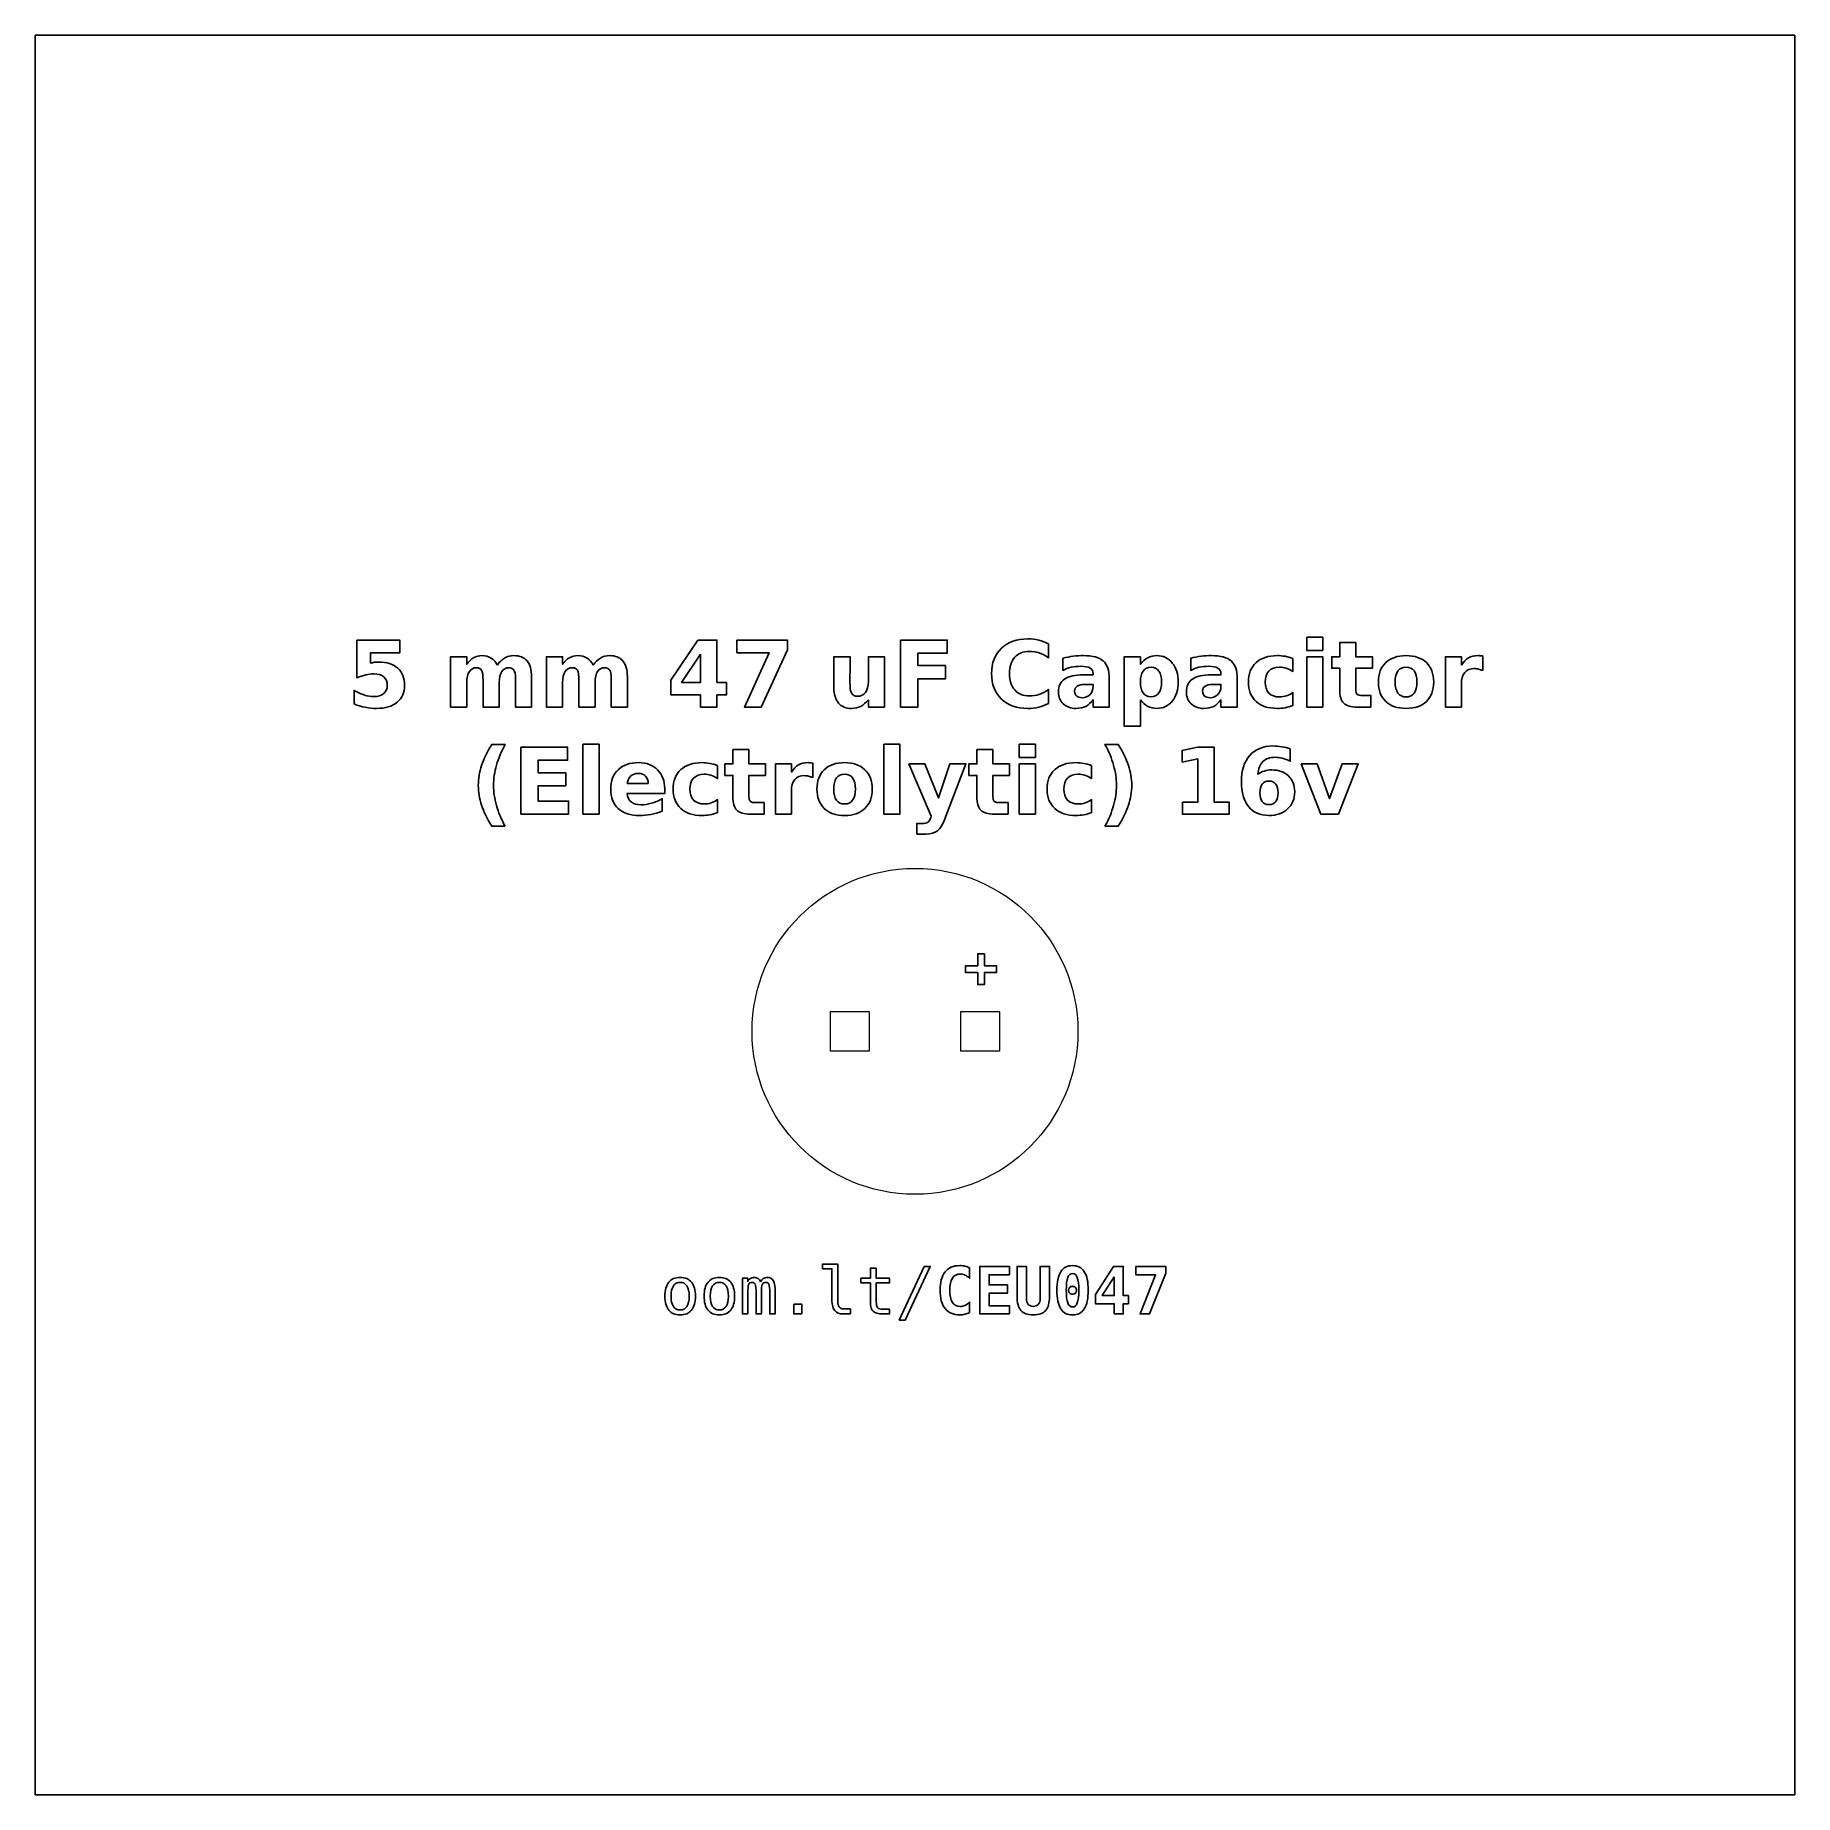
# Model space of a CAD drawing. Header units: centimetres. Extents: x -11.85 to -9.15, y -16.2 to -13.5.
import ezdxf

# ---------------------------------------------------------------- set-up
doc = ezdxf.new("R2010")
doc.units = ezdxf.units.CM
doc.header["$MEASUREMENT"] = 0
doc.layers.add('Layer 1', color=7, linetype='Continuous')

msp = doc.modelspace()

# ---------------------------------------------------------------- linework, layer by layer
at = {"layer": 'Layer 1', "color": 7}
msp.add_lwpolyline([(-11.85, -16.2), (-9.15, -16.2), (-9.15, -13.5), (-11.85, -13.5), (-11.85, -16.2)], close=True, dxfattribs=at)
at = {"layer": 'Layer 1', "color": 7, "lineweight": 20}
for points in [[(-10.63001, -15.05855), (-10.57001, -15.05855), (-10.57001, -14.99855), (-10.63001, -14.99855), (-10.63001, -15.05855)], [(-10.43001, -15.05855), (-10.37001, -15.05855), (-10.37001, -14.99855), (-10.43001, -14.99855), (-10.43001, -15.05855)]]:
    msp.add_lwpolyline(points, close=True, dxfattribs=at)
at = {"layer": 'Layer 1', "color": 250, "lineweight": 20}
msp.add_ellipse((-10.50001, -15.02855), major_axis=(0, 0.25), ratio=1, dxfattribs=at)
at = {"layer": 'Layer 1', "color": 250}
for points, knots in [([(-11.35657, -14.42815), (-11.35657, -14.42815), (-11.29063, -14.42815), (-11.29063, -14.42815), (-11.29063, -14.42815), (-11.29063, -14.42815), (-11.29063, -14.44765), (-11.29063, -14.44765), (-11.29063, -14.44765), (-11.29063, -14.44765), (-11.33543, -14.44765), (-11.33543, -14.44765), (-11.33543, -14.44765), (-11.33543, -14.44765), (-11.33543, -14.46357), (-11.33543, -14.46357), (-11.33543, -14.46357), (-11.33341, -14.46303), (-11.33138, -14.46261), (-11.32934, -14.4623), (-11.32934, -14.4623), (-11.32729, -14.46199), (-11.32515, -14.46185), (-11.32296, -14.46185), (-11.32296, -14.46185), (-11.31041, -14.46185), (-11.30065, -14.46498), (-11.29366, -14.47126), (-11.29366, -14.47126), (-11.28668, -14.47752), (-11.2832, -14.48626), (-11.2832, -14.49746), (-11.2832, -14.49746), (-11.2832, -14.50858), (-11.28701, -14.51729), (-11.2946, -14.52359), (-11.2946, -14.52359), (-11.3022, -14.52987), (-11.31276, -14.53302), (-11.32626, -14.53302), (-11.32626, -14.53302), (-11.33209, -14.53302), (-11.33788, -14.53245), (-11.34359, -14.53133), (-11.34359, -14.53133), (-11.34931, -14.5302), (-11.355, -14.5285), (-11.36064, -14.5262), (-11.36064, -14.5262), (-11.36064, -14.5262), (-11.36064, -14.50531), (-11.36064, -14.50531), (-11.36064, -14.50531), (-11.35504, -14.50854), (-11.34973, -14.51094), (-11.3447, -14.51253), (-11.3447, -14.51253), (-11.33966, -14.51416), (-11.33491, -14.51496), (-11.33047, -14.51496), (-11.33047, -14.51496), (-11.32402, -14.51496), (-11.31897, -14.51338), (-11.31527, -14.51023), (-11.31527, -14.51023), (-11.31158, -14.5071), (-11.30972, -14.50285), (-11.30972, -14.49746), (-11.30972, -14.49746), (-11.30972, -14.49205), (-11.31158, -14.48779), (-11.31527, -14.48467), (-11.31527, -14.48467), (-11.31897, -14.48154), (-11.32402, -14.47999), (-11.33047, -14.47999), (-11.33047, -14.47999), (-11.33428, -14.47999), (-11.33835, -14.48048), (-11.34265, -14.48147), (-11.34265, -14.48147), (-11.34698, -14.48245), (-11.35161, -14.48398), (-11.35657, -14.48605), (-11.35657, -14.48605), (-11.35657, -14.48605), (-11.35657, -14.42815), (-11.35657, -14.42815)], [0, 0, 0, 0, 0.0454545, 0.0454545, 0.0454545, 0.0454545, 0.0909091, 0.0909091, 0.0909091, 0.0909091, 0.1363636, 0.1363636, 0.1363636, 0.1363636, 0.1818182, 0.1818182, 0.1818182, 0.1818182, 0.2272727, 0.2272727, 0.2272727, 0.2272727, 0.2727273, 0.2727273, 0.2727273, 0.2727273, 0.3181818, 0.3181818, 0.3181818, 0.3181818, 0.3636364, 0.3636364, 0.3636364, 0.3636364, 0.4090909, 0.4090909, 0.4090909, 0.4090909, 0.4545455, 0.4545455, 0.4545455, 0.4545455, 0.5, 0.5, 0.5, 0.5, 0.5454545, 0.5454545, 0.5454545, 0.5454545, 0.5909091, 0.5909091, 0.5909091, 0.5909091, 0.6363636, 0.6363636, 0.6363636, 0.6363636, 0.6818182, 0.6818182, 0.6818182, 0.6818182, 0.7272727, 0.7272727, 0.7272727, 0.7272727, 0.7727273, 0.7727273, 0.7727273, 0.7727273, 0.8181818, 0.8181818, 0.8181818, 0.8181818, 0.8636364, 0.8636364, 0.8636364, 0.8636364, 0.9090909, 0.9090909, 0.9090909, 0.9090909, 0.9545455, 0.9545455, 0.9545455, 0.9545455, 1, 1, 1, 1]), ([(-10.83345, -14.42815), (-10.83345, -14.42815), (-10.80395, -14.42815), (-10.80395, -14.42815), (-10.80395, -14.42815), (-10.80395, -14.42815), (-10.80395, -14.49306), (-10.80395, -14.49306), (-10.80395, -14.49306), (-10.80395, -14.49306), (-10.78928, -14.49306), (-10.78928, -14.49306), (-10.78928, -14.49306), (-10.78928, -14.49306), (-10.78928, -14.51228), (-10.78928, -14.51228), (-10.78928, -14.51228), (-10.78928, -14.51228), (-10.80395, -14.51228), (-10.80395, -14.51228), (-10.80395, -14.51228), (-10.80395, -14.51228), (-10.80395, -14.53102), (-10.80395, -14.53102), (-10.80395, -14.53102), (-10.80395, -14.53102), (-10.82902, -14.53102), (-10.82902, -14.53102), (-10.82902, -14.53102), (-10.82902, -14.53102), (-10.82902, -14.51228), (-10.82902, -14.51228), (-10.82902, -14.51228), (-10.82902, -14.51228), (-10.87465, -14.51228), (-10.87465, -14.51228), (-10.87465, -14.51228), (-10.87465, -14.51228), (-10.87465, -14.48953), (-10.87465, -14.48953), (-10.87465, -14.48953), (-10.87465, -14.48953), (-10.83345, -14.42815), (-10.83345, -14.42815)], [0, 0, 0, 0, 0.0909091, 0.0909091, 0.0909091, 0.0909091, 0.1818182, 0.1818182, 0.1818182, 0.1818182, 0.2727273, 0.2727273, 0.2727273, 0.2727273, 0.3636364, 0.3636364, 0.3636364, 0.3636364, 0.4545455, 0.4545455, 0.4545455, 0.4545455, 0.5454545, 0.5454545, 0.5454545, 0.5454545, 0.6363636, 0.6363636, 0.6363636, 0.6363636, 0.7272727, 0.7272727, 0.7272727, 0.7272727, 0.8181818, 0.8181818, 0.8181818, 0.8181818, 0.9090909, 0.9090909, 0.9090909, 0.9090909, 1, 1, 1, 1]), ([(-10.77338, -14.42815), (-10.77338, -14.42815), (-10.69586, -14.42815), (-10.69586, -14.42815), (-10.69586, -14.42815), (-10.69586, -14.42815), (-10.69586, -14.44311), (-10.69586, -14.44311), (-10.69586, -14.44311), (-10.69586, -14.44311), (-10.73596, -14.53102), (-10.73596, -14.53102), (-10.73596, -14.53102), (-10.73596, -14.53102), (-10.76181, -14.53102), (-10.76181, -14.53102), (-10.76181, -14.53102), (-10.76181, -14.53102), (-10.72383, -14.44765), (-10.72383, -14.44765), (-10.72383, -14.44765), (-10.72383, -14.44765), (-10.77338, -14.44765), (-10.77338, -14.44765), (-10.77338, -14.44765), (-10.77338, -14.44765), (-10.77338, -14.42815), (-10.77338, -14.42815)], [0, 0, 0, 0, 0.1428571, 0.1428571, 0.1428571, 0.1428571, 0.2857143, 0.2857143, 0.2857143, 0.2857143, 0.4285714, 0.4285714, 0.4285714, 0.4285714, 0.5714286, 0.5714286, 0.5714286, 0.5714286, 0.7142857, 0.7142857, 0.7142857, 0.7142857, 0.8571429, 0.8571429, 0.8571429, 0.8571429, 1, 1, 1, 1]), ([(-10.52208, -14.42815), (-10.52208, -14.42815), (-10.45049, -14.42815), (-10.45049, -14.42815), (-10.45049, -14.42815), (-10.45049, -14.42815), (-10.45049, -14.44821), (-10.45049, -14.44821), (-10.45049, -14.44821), (-10.45049, -14.44821), (-10.49555, -14.44821), (-10.49555, -14.44821), (-10.49555, -14.44821), (-10.49555, -14.44821), (-10.49555, -14.46736), (-10.49555, -14.46736), (-10.49555, -14.46736), (-10.49555, -14.46736), (-10.45317, -14.46736), (-10.45317, -14.46736), (-10.45317, -14.46736), (-10.45317, -14.46736), (-10.45317, -14.48742), (-10.45317, -14.48742), (-10.45317, -14.48742), (-10.45317, -14.48742), (-10.49555, -14.48742), (-10.49555, -14.48742), (-10.49555, -14.48742), (-10.49555, -14.48742), (-10.49555, -14.53102), (-10.49555, -14.53102), (-10.49555, -14.53102), (-10.49555, -14.53102), (-10.52208, -14.53102), (-10.52208, -14.53102), (-10.52208, -14.53102), (-10.52208, -14.53102), (-10.52208, -14.42815), (-10.52208, -14.42815)], [0, 0, 0, 0, 0.1, 0.1, 0.1, 0.1, 0.2, 0.2, 0.2, 0.2, 0.3, 0.3, 0.3, 0.3, 0.4, 0.4, 0.4, 0.4, 0.5, 0.5, 0.5, 0.5, 0.6, 0.6, 0.6, 0.6, 0.7, 0.7, 0.7, 0.7, 0.8, 0.8, 0.8, 0.8, 0.9, 0.9, 0.9, 0.9, 1, 1, 1, 1]), ([(-10.29497, -14.52538), (-10.29983, -14.52789), (-10.30491, -14.5298), (-10.31021, -14.53109), (-10.31021, -14.53109), (-10.31547, -14.53238), (-10.321, -14.53302), (-10.32674, -14.53302), (-10.32674, -14.53302), (-10.34386, -14.53302), (-10.35743, -14.52822), (-10.36745, -14.51865), (-10.36745, -14.51865), (-10.37747, -14.50908), (-10.38248, -14.4961), (-10.38248, -14.47968), (-10.38248, -14.47968), (-10.38248, -14.46324), (-10.37747, -14.45023), (-10.36745, -14.44066), (-10.36745, -14.44066), (-10.35743, -14.43109), (-10.34386, -14.42629), (-10.32674, -14.42629), (-10.32674, -14.42629), (-10.321, -14.42629), (-10.31547, -14.42693), (-10.31021, -14.42822), (-10.31021, -14.42822), (-10.30491, -14.42951), (-10.29983, -14.43142), (-10.29497, -14.43394), (-10.29497, -14.43394), (-10.29497, -14.43394), (-10.29497, -14.45522), (-10.29497, -14.45522), (-10.29497, -14.45522), (-10.29988, -14.45186), (-10.30473, -14.44941), (-10.3095, -14.44786), (-10.3095, -14.44786), (-10.31427, -14.44628), (-10.31931, -14.44551), (-10.3246, -14.44551), (-10.3246, -14.44551), (-10.33405, -14.44551), (-10.34151, -14.44854), (-10.34692, -14.45461), (-10.34692, -14.45461), (-10.35235, -14.46068), (-10.35506, -14.46903), (-10.35506, -14.47968), (-10.35506, -14.47968), (-10.35506, -14.49031), (-10.35235, -14.49864), (-10.34692, -14.5047), (-10.34692, -14.5047), (-10.34151, -14.51077), (-10.33405, -14.5138), (-10.3246, -14.5138), (-10.3246, -14.5138), (-10.31931, -14.5138), (-10.31427, -14.51303), (-10.3095, -14.51145), (-10.3095, -14.51145), (-10.30473, -14.5099), (-10.29988, -14.50745), (-10.29497, -14.50409), (-10.29497, -14.50409), (-10.29497, -14.50409), (-10.29497, -14.52538), (-10.29497, -14.52538)], [0, 0, 0, 0, 0.0555556, 0.0555556, 0.0555556, 0.0555556, 0.1111111, 0.1111111, 0.1111111, 0.1111111, 0.1666667, 0.1666667, 0.1666667, 0.1666667, 0.2222222, 0.2222222, 0.2222222, 0.2222222, 0.2777778, 0.2777778, 0.2777778, 0.2777778, 0.3333333, 0.3333333, 0.3333333, 0.3333333, 0.3888889, 0.3888889, 0.3888889, 0.3888889, 0.4444444, 0.4444444, 0.4444444, 0.4444444, 0.5, 0.5, 0.5, 0.5, 0.5555556, 0.5555556, 0.5555556, 0.5555556, 0.6111111, 0.6111111, 0.6111111, 0.6111111, 0.6666667, 0.6666667, 0.6666667, 0.6666667, 0.7222222, 0.7222222, 0.7222222, 0.7222222, 0.7777778, 0.7777778, 0.7777778, 0.7777778, 0.8333333, 0.8333333, 0.8333333, 0.8333333, 0.8888889, 0.8888889, 0.8888889, 0.8888889, 0.9444444, 0.9444444, 0.9444444, 0.9444444, 1, 1, 1, 1]), ([(-9.89899, -14.4238), (-9.89899, -14.4238), (-9.87432, -14.4238), (-9.87432, -14.4238), (-9.87432, -14.4238), (-9.87432, -14.4238), (-9.87432, -14.44393), (-9.87432, -14.44393), (-9.87432, -14.44393), (-9.87432, -14.44393), (-9.89899, -14.44393), (-9.89899, -14.44393), (-9.89899, -14.44393), (-9.89899, -14.44393), (-9.89899, -14.4238), (-9.89899, -14.4238)], [0, 0, 0, 0, 0.25, 0.25, 0.25, 0.25, 0.5, 0.5, 0.5, 0.5, 0.75, 0.75, 0.75, 0.75, 1, 1, 1, 1]), ([(-9.82365, -14.43194), (-9.82365, -14.43194), (-9.82365, -14.45386), (-9.82365, -14.45386), (-9.82365, -14.45386), (-9.82365, -14.45386), (-9.79823, -14.45386), (-9.79823, -14.45386), (-9.79823, -14.45386), (-9.79823, -14.45386), (-9.79823, -14.4715), (-9.79823, -14.4715), (-9.79823, -14.4715), (-9.79823, -14.4715), (-9.82365, -14.4715), (-9.82365, -14.4715), (-9.82365, -14.4715), (-9.82365, -14.4715), (-9.82365, -14.50421), (-9.82365, -14.50421), (-9.82365, -14.50421), (-9.82365, -14.50781), (-9.82295, -14.51023), (-9.82151, -14.51148), (-9.82151, -14.51148), (-9.8201, -14.51275), (-9.81728, -14.51338), (-9.81305, -14.51338), (-9.81305, -14.51338), (-9.81305, -14.51338), (-9.80037, -14.51338), (-9.80037, -14.51338), (-9.80037, -14.51338), (-9.80037, -14.51338), (-9.80037, -14.53102), (-9.80037, -14.53102), (-9.80037, -14.53102), (-9.80037, -14.53102), (-9.82151, -14.53102), (-9.82151, -14.53102), (-9.82151, -14.53102), (-9.83125, -14.53102), (-9.83817, -14.529), (-9.84223, -14.52493), (-9.84223, -14.52493), (-9.8463, -14.52086), (-9.84833, -14.51395), (-9.84833, -14.50421), (-9.84833, -14.50421), (-9.84833, -14.50421), (-9.84833, -14.4715), (-9.84833, -14.4715), (-9.84833, -14.4715), (-9.84833, -14.4715), (-9.86058, -14.4715), (-9.86058, -14.4715), (-9.86058, -14.4715), (-9.86058, -14.4715), (-9.86058, -14.45386), (-9.86058, -14.45386), (-9.86058, -14.45386), (-9.86058, -14.45386), (-9.84833, -14.45386), (-9.84833, -14.45386), (-9.84833, -14.45386), (-9.84833, -14.45386), (-9.84833, -14.43194), (-9.84833, -14.43194), (-9.84833, -14.43194), (-9.84833, -14.43194), (-9.82365, -14.43194), (-9.82365, -14.43194)], [0, 0, 0, 0, 0.0555556, 0.0555556, 0.0555556, 0.0555556, 0.1111111, 0.1111111, 0.1111111, 0.1111111, 0.1666667, 0.1666667, 0.1666667, 0.1666667, 0.2222222, 0.2222222, 0.2222222, 0.2222222, 0.2777778, 0.2777778, 0.2777778, 0.2777778, 0.3333333, 0.3333333, 0.3333333, 0.3333333, 0.3888889, 0.3888889, 0.3888889, 0.3888889, 0.4444444, 0.4444444, 0.4444444, 0.4444444, 0.5, 0.5, 0.5, 0.5, 0.5555556, 0.5555556, 0.5555556, 0.5555556, 0.6111111, 0.6111111, 0.6111111, 0.6111111, 0.6666667, 0.6666667, 0.6666667, 0.6666667, 0.7222222, 0.7222222, 0.7222222, 0.7222222, 0.7777778, 0.7777778, 0.7777778, 0.7777778, 0.8333333, 0.8333333, 0.8333333, 0.8333333, 0.8888889, 0.8888889, 0.8888889, 0.8888889, 0.9444444, 0.9444444, 0.9444444, 0.9444444, 1, 1, 1, 1]), ([(-11.14084, -14.46667), (-11.13771, -14.4619), (-11.13402, -14.45825), (-11.12971, -14.45576), (-11.12971, -14.45576), (-11.12541, -14.45324), (-11.12071, -14.452), (-11.11556, -14.452), (-11.11556, -14.452), (-11.10669, -14.452), (-11.09994, -14.45473), (-11.09531, -14.46021), (-11.09531, -14.46021), (-11.09067, -14.46566), (-11.08834, -14.47361), (-11.08834, -14.48403), (-11.08834, -14.48403), (-11.08834, -14.48403), (-11.08834, -14.53102), (-11.08834, -14.53102), (-11.08834, -14.53102), (-11.08834, -14.53102), (-11.11316, -14.53102), (-11.11316, -14.53102), (-11.11316, -14.53102), (-11.11316, -14.53102), (-11.11316, -14.49078), (-11.11316, -14.49078), (-11.11316, -14.49078), (-11.11311, -14.49019), (-11.11309, -14.48958), (-11.11306, -14.48892), (-11.11306, -14.48892), (-11.11304, -14.48829), (-11.11302, -14.48737), (-11.11302, -14.48617), (-11.11302, -14.48617), (-11.11302, -14.48071), (-11.11381, -14.47674), (-11.11544, -14.47429), (-11.11544, -14.47429), (-11.11704, -14.47182), (-11.11962, -14.4706), (-11.1232, -14.4706), (-11.1232, -14.4706), (-11.1279, -14.4706), (-11.1315, -14.47253), (-11.13406, -14.47639), (-11.13406, -14.47639), (-11.1366, -14.48024), (-11.13792, -14.48582), (-11.13802, -14.49313), (-11.13802, -14.49313), (-11.13802, -14.49313), (-11.13802, -14.53102), (-11.13802, -14.53102), (-11.13802, -14.53102), (-11.13802, -14.53102), (-11.16283, -14.53102), (-11.16283, -14.53102), (-11.16283, -14.53102), (-11.16283, -14.53102), (-11.16283, -14.49078), (-11.16283, -14.49078), (-11.16283, -14.49078), (-11.16283, -14.48224), (-11.16356, -14.47674), (-11.16504, -14.47429), (-11.16504, -14.47429), (-11.1665, -14.47182), (-11.16911, -14.4706), (-11.17287, -14.4706), (-11.17287, -14.4706), (-11.17762, -14.4706), (-11.18127, -14.47255), (-11.18383, -14.47643), (-11.18383, -14.47643), (-11.18639, -14.48031), (-11.18769, -14.48584), (-11.18769, -14.49306), (-11.18769, -14.49306), (-11.18769, -14.49306), (-11.18769, -14.53102), (-11.18769, -14.53102), (-11.18769, -14.53102), (-11.18769, -14.53102), (-11.2125, -14.53102), (-11.2125, -14.53102), (-11.2125, -14.53102), (-11.2125, -14.53102), (-11.2125, -14.45386), (-11.2125, -14.45386), (-11.2125, -14.45386), (-11.2125, -14.45386), (-11.18769, -14.45386), (-11.18769, -14.45386), (-11.18769, -14.45386), (-11.18769, -14.45386), (-11.18769, -14.46517), (-11.18769, -14.46517), (-11.18769, -14.46517), (-11.18465, -14.46079), (-11.18117, -14.45753), (-11.17724, -14.45531), (-11.17724, -14.45531), (-11.17332, -14.4531), (-11.16899, -14.452), (-11.16426, -14.452), (-11.16426, -14.452), (-11.15895, -14.452), (-11.15422, -14.45329), (-11.15015, -14.45586), (-11.15015, -14.45586), (-11.14606, -14.45844), (-11.14295, -14.46204), (-11.14084, -14.46667)], [0, 0, 0, 0, 0.0344828, 0.0344828, 0.0344828, 0.0344828, 0.0689655, 0.0689655, 0.0689655, 0.0689655, 0.1034483, 0.1034483, 0.1034483, 0.1034483, 0.137931, 0.137931, 0.137931, 0.137931, 0.1724138, 0.1724138, 0.1724138, 0.1724138, 0.2068966, 0.2068966, 0.2068966, 0.2068966, 0.2413793, 0.2413793, 0.2413793, 0.2413793, 0.2758621, 0.2758621, 0.2758621, 0.2758621, 0.3103448, 0.3103448, 0.3103448, 0.3103448, 0.3448276, 0.3448276, 0.3448276, 0.3448276, 0.3793103, 0.3793103, 0.3793103, 0.3793103, 0.4137931, 0.4137931, 0.4137931, 0.4137931, 0.4482759, 0.4482759, 0.4482759, 0.4482759, 0.4827586, 0.4827586, 0.4827586, 0.4827586, 0.5172414, 0.5172414, 0.5172414, 0.5172414, 0.5517241, 0.5517241, 0.5517241, 0.5517241, 0.5862069, 0.5862069, 0.5862069, 0.5862069, 0.6206897, 0.6206897, 0.6206897, 0.6206897, 0.6551724, 0.6551724, 0.6551724, 0.6551724, 0.6896552, 0.6896552, 0.6896552, 0.6896552, 0.7241379, 0.7241379, 0.7241379, 0.7241379, 0.7586207, 0.7586207, 0.7586207, 0.7586207, 0.7931034, 0.7931034, 0.7931034, 0.7931034, 0.8275862, 0.8275862, 0.8275862, 0.8275862, 0.862069, 0.862069, 0.862069, 0.862069, 0.8965517, 0.8965517, 0.8965517, 0.8965517, 0.9310345, 0.9310345, 0.9310345, 0.9310345, 0.9655172, 0.9655172, 0.9655172, 0.9655172, 1, 1, 1, 1]), ([(-10.9938, -14.46667), (-10.99067, -14.4619), (-10.98698, -14.45825), (-10.98267, -14.45576), (-10.98267, -14.45576), (-10.97837, -14.45324), (-10.97367, -14.452), (-10.96852, -14.452), (-10.96852, -14.452), (-10.95965, -14.452), (-10.9529, -14.45473), (-10.94827, -14.46021), (-10.94827, -14.46021), (-10.94363, -14.46566), (-10.9413, -14.47361), (-10.9413, -14.48403), (-10.9413, -14.48403), (-10.9413, -14.48403), (-10.9413, -14.53102), (-10.9413, -14.53102), (-10.9413, -14.53102), (-10.9413, -14.53102), (-10.96612, -14.53102), (-10.96612, -14.53102), (-10.96612, -14.53102), (-10.96612, -14.53102), (-10.96612, -14.49078), (-10.96612, -14.49078), (-10.96612, -14.49078), (-10.96607, -14.49019), (-10.96605, -14.48958), (-10.96602, -14.48892), (-10.96602, -14.48892), (-10.966, -14.48829), (-10.96598, -14.48737), (-10.96598, -14.48617), (-10.96598, -14.48617), (-10.96598, -14.48071), (-10.96677, -14.47674), (-10.9684, -14.47429), (-10.9684, -14.47429), (-10.97, -14.47182), (-10.97258, -14.4706), (-10.97616, -14.4706), (-10.97616, -14.4706), (-10.98086, -14.4706), (-10.98446, -14.47253), (-10.98702, -14.47639), (-10.98702, -14.47639), (-10.98956, -14.48024), (-10.99088, -14.48582), (-10.99098, -14.49313), (-10.99098, -14.49313), (-10.99098, -14.49313), (-10.99098, -14.53102), (-10.99098, -14.53102), (-10.99098, -14.53102), (-10.99098, -14.53102), (-11.01579, -14.53102), (-11.01579, -14.53102), (-11.01579, -14.53102), (-11.01579, -14.53102), (-11.01579, -14.49078), (-11.01579, -14.49078), (-11.01579, -14.49078), (-11.01579, -14.48224), (-11.01652, -14.47674), (-11.018, -14.47429), (-11.018, -14.47429), (-11.01946, -14.47182), (-11.02207, -14.4706), (-11.02583, -14.4706), (-11.02583, -14.4706), (-11.03058, -14.4706), (-11.03423, -14.47255), (-11.03679, -14.47643), (-11.03679, -14.47643), (-11.03935, -14.48031), (-11.04065, -14.48584), (-11.04065, -14.49306), (-11.04065, -14.49306), (-11.04065, -14.49306), (-11.04065, -14.53102), (-11.04065, -14.53102), (-11.04065, -14.53102), (-11.04065, -14.53102), (-11.06546, -14.53102), (-11.06546, -14.53102), (-11.06546, -14.53102), (-11.06546, -14.53102), (-11.06546, -14.45386), (-11.06546, -14.45386), (-11.06546, -14.45386), (-11.06546, -14.45386), (-11.04065, -14.45386), (-11.04065, -14.45386), (-11.04065, -14.45386), (-11.04065, -14.45386), (-11.04065, -14.46517), (-11.04065, -14.46517), (-11.04065, -14.46517), (-11.03761, -14.46079), (-11.03413, -14.45753), (-11.0302, -14.45531), (-11.0302, -14.45531), (-11.02628, -14.4531), (-11.02195, -14.452), (-11.01722, -14.452), (-11.01722, -14.452), (-11.01191, -14.452), (-11.00718, -14.45329), (-11.00311, -14.45586), (-11.00311, -14.45586), (-10.99902, -14.45844), (-10.99591, -14.46204), (-10.9938, -14.46667)], [0, 0, 0, 0, 0.0344828, 0.0344828, 0.0344828, 0.0344828, 0.0689655, 0.0689655, 0.0689655, 0.0689655, 0.1034483, 0.1034483, 0.1034483, 0.1034483, 0.137931, 0.137931, 0.137931, 0.137931, 0.1724138, 0.1724138, 0.1724138, 0.1724138, 0.2068966, 0.2068966, 0.2068966, 0.2068966, 0.2413793, 0.2413793, 0.2413793, 0.2413793, 0.2758621, 0.2758621, 0.2758621, 0.2758621, 0.3103448, 0.3103448, 0.3103448, 0.3103448, 0.3448276, 0.3448276, 0.3448276, 0.3448276, 0.3793103, 0.3793103, 0.3793103, 0.3793103, 0.4137931, 0.4137931, 0.4137931, 0.4137931, 0.4482759, 0.4482759, 0.4482759, 0.4482759, 0.4827586, 0.4827586, 0.4827586, 0.4827586, 0.5172414, 0.5172414, 0.5172414, 0.5172414, 0.5517241, 0.5517241, 0.5517241, 0.5517241, 0.5862069, 0.5862069, 0.5862069, 0.5862069, 0.6206897, 0.6206897, 0.6206897, 0.6206897, 0.6551724, 0.6551724, 0.6551724, 0.6551724, 0.6896552, 0.6896552, 0.6896552, 0.6896552, 0.7241379, 0.7241379, 0.7241379, 0.7241379, 0.7586207, 0.7586207, 0.7586207, 0.7586207, 0.7931034, 0.7931034, 0.7931034, 0.7931034, 0.8275862, 0.8275862, 0.8275862, 0.8275862, 0.862069, 0.862069, 0.862069, 0.862069, 0.8965517, 0.8965517, 0.8965517, 0.8965517, 0.9310345, 0.9310345, 0.9310345, 0.9310345, 0.9655172, 0.9655172, 0.9655172, 0.9655172, 1, 1, 1, 1]), ([(-10.82902, -14.45), (-10.82902, -14.45), (-10.85812, -14.49306), (-10.85812, -14.49306), (-10.85812, -14.49306), (-10.85812, -14.49306), (-10.82902, -14.49306), (-10.82902, -14.49306), (-10.82902, -14.49306), (-10.82902, -14.49306), (-10.82902, -14.45), (-10.82902, -14.45)], [0, 0, 0, 0, 0.3333333, 0.3333333, 0.3333333, 0.3333333, 0.6666667, 0.6666667, 0.6666667, 0.6666667, 1, 1, 1, 1]), ([(-10.62446, -14.50099), (-10.62446, -14.50099), (-10.62446, -14.45386), (-10.62446, -14.45386), (-10.62446, -14.45386), (-10.62446, -14.45386), (-10.59965, -14.45386), (-10.59965, -14.45386), (-10.59965, -14.45386), (-10.59965, -14.45386), (-10.59965, -14.46157), (-10.59965, -14.46157), (-10.59965, -14.46157), (-10.59965, -14.46576), (-10.59967, -14.471), (-10.59972, -14.4773), (-10.59972, -14.4773), (-10.59977, -14.48363), (-10.59979, -14.48784), (-10.59979, -14.48996), (-10.59979, -14.48996), (-10.59979, -14.49617), (-10.59962, -14.50063), (-10.5993, -14.50336), (-10.5993, -14.50336), (-10.59899, -14.50609), (-10.59843, -14.50807), (-10.59765, -14.50931), (-10.59765, -14.50931), (-10.59664, -14.51094), (-10.59532, -14.51216), (-10.5937, -14.51303), (-10.5937, -14.51303), (-10.59205, -14.5139), (-10.59019, -14.51435), (-10.58808, -14.51435), (-10.58808, -14.51435), (-10.58293, -14.51435), (-10.57888, -14.51237), (-10.57594, -14.50842), (-10.57594, -14.50842), (-10.573, -14.50447), (-10.57154, -14.49899), (-10.57154, -14.49196), (-10.57154, -14.49196), (-10.57154, -14.49196), (-10.57154, -14.45386), (-10.57154, -14.45386), (-10.57154, -14.45386), (-10.57154, -14.45386), (-10.54687, -14.45386), (-10.54687, -14.45386), (-10.54687, -14.45386), (-10.54687, -14.45386), (-10.54687, -14.53102), (-10.54687, -14.53102), (-10.54687, -14.53102), (-10.54687, -14.53102), (-10.57154, -14.53102), (-10.57154, -14.53102), (-10.57154, -14.53102), (-10.57154, -14.53102), (-10.57154, -14.51985), (-10.57154, -14.51985), (-10.57154, -14.51985), (-10.57526, -14.52436), (-10.57921, -14.52768), (-10.58335, -14.52982), (-10.58335, -14.52982), (-10.58751, -14.53196), (-10.5921, -14.53302), (-10.59711, -14.53302), (-10.59711, -14.53302), (-10.60602, -14.53302), (-10.61279, -14.53029), (-10.61747, -14.52481), (-10.61747, -14.52481), (-10.62213, -14.51935), (-10.62446, -14.51141), (-10.62446, -14.50099)], [0, 0, 0, 0, 0.05, 0.05, 0.05, 0.05, 0.1, 0.1, 0.1, 0.1, 0.15, 0.15, 0.15, 0.15, 0.2, 0.2, 0.2, 0.2, 0.25, 0.25, 0.25, 0.25, 0.3, 0.3, 0.3, 0.3, 0.35, 0.35, 0.35, 0.35, 0.4, 0.4, 0.4, 0.4, 0.45, 0.45, 0.45, 0.45, 0.5, 0.5, 0.5, 0.5, 0.55, 0.55, 0.55, 0.55, 0.6, 0.6, 0.6, 0.6, 0.65, 0.65, 0.65, 0.65, 0.7, 0.7, 0.7, 0.7, 0.75, 0.75, 0.75, 0.75, 0.8, 0.8, 0.8, 0.8, 0.85, 0.85, 0.85, 0.85, 0.9, 0.9, 0.9, 0.9, 0.95, 0.95, 0.95, 0.95, 1, 1, 1, 1]), ([(-10.20183, -14.48697), (-10.20183, -14.48697), (-10.20183, -14.53102), (-10.20183, -14.53102), (-10.20183, -14.53102), (-10.20183, -14.53102), (-10.22672, -14.53102), (-10.22672, -14.53102), (-10.22672, -14.53102), (-10.22672, -14.53102), (-10.22672, -14.51959), (-10.22672, -14.51959), (-10.22672, -14.51959), (-10.23003, -14.52427), (-10.23375, -14.52768), (-10.23787, -14.52982), (-10.23787, -14.52982), (-10.242, -14.53196), (-10.24704, -14.53302), (-10.25296, -14.53302), (-10.25296, -14.53302), (-10.26096, -14.53302), (-10.26743, -14.53069), (-10.27241, -14.52603), (-10.27241, -14.52603), (-10.2774, -14.52135), (-10.27989, -14.51531), (-10.27989, -14.50785), (-10.27989, -14.50785), (-10.27989, -14.49882), (-10.27679, -14.49217), (-10.27056, -14.48796), (-10.27056, -14.48796), (-10.26432, -14.48372), (-10.25456, -14.48161), (-10.24125, -14.48161), (-10.24125, -14.48161), (-10.24125, -14.48161), (-10.22672, -14.48161), (-10.22672, -14.48161), (-10.22672, -14.48161), (-10.22672, -14.48161), (-10.22672, -14.47968), (-10.22672, -14.47968), (-10.22672, -14.47968), (-10.22672, -14.47578), (-10.22825, -14.47293), (-10.23133, -14.47112), (-10.23133, -14.47112), (-10.23441, -14.46931), (-10.23921, -14.46839), (-10.24572, -14.46839), (-10.24572, -14.46839), (-10.25101, -14.46839), (-10.25593, -14.46891), (-10.26047, -14.46997), (-10.26047, -14.46997), (-10.26501, -14.47102), (-10.26924, -14.47262), (-10.27314, -14.47474), (-10.27314, -14.47474), (-10.27314, -14.47474), (-10.27314, -14.45593), (-10.27314, -14.45593), (-10.27314, -14.45593), (-10.26785, -14.45463), (-10.26256, -14.45367), (-10.25722, -14.45299), (-10.25722, -14.45299), (-10.25191, -14.45233), (-10.24657, -14.452), (-10.24125, -14.452), (-10.24125, -14.452), (-10.22733, -14.452), (-10.21729, -14.45475), (-10.2111, -14.46023), (-10.2111, -14.46023), (-10.20492, -14.46571), (-10.20183, -14.47462), (-10.20183, -14.48697)], [0, 0, 0, 0, 0.05, 0.05, 0.05, 0.05, 0.1, 0.1, 0.1, 0.1, 0.15, 0.15, 0.15, 0.15, 0.2, 0.2, 0.2, 0.2, 0.25, 0.25, 0.25, 0.25, 0.3, 0.3, 0.3, 0.3, 0.35, 0.35, 0.35, 0.35, 0.4, 0.4, 0.4, 0.4, 0.45, 0.45, 0.45, 0.45, 0.5, 0.5, 0.5, 0.5, 0.55, 0.55, 0.55, 0.55, 0.6, 0.6, 0.6, 0.6, 0.65, 0.65, 0.65, 0.65, 0.7, 0.7, 0.7, 0.7, 0.75, 0.75, 0.75, 0.75, 0.8, 0.8, 0.8, 0.8, 0.85, 0.85, 0.85, 0.85, 0.9, 0.9, 0.9, 0.9, 0.95, 0.95, 0.95, 0.95, 1, 1, 1, 1]), ([(-10.15421, -14.51985), (-10.15421, -14.51985), (-10.15421, -14.56037), (-10.15421, -14.56037), (-10.15421, -14.56037), (-10.15421, -14.56037), (-10.17888, -14.56037), (-10.17888, -14.56037), (-10.17888, -14.56037), (-10.17888, -14.56037), (-10.17888, -14.45386), (-10.17888, -14.45386), (-10.17888, -14.45386), (-10.17888, -14.45386), (-10.15421, -14.45386), (-10.15421, -14.45386), (-10.15421, -14.45386), (-10.15421, -14.45386), (-10.15421, -14.46517), (-10.15421, -14.46517), (-10.15421, -14.46517), (-10.15082, -14.46065), (-10.14703, -14.45734), (-10.14292, -14.4552), (-10.14292, -14.4552), (-10.13878, -14.45306), (-10.13403, -14.452), (-10.12864, -14.452), (-10.12864, -14.452), (-10.11914, -14.452), (-10.11133, -14.45578), (-10.10524, -14.46333), (-10.10524, -14.46333), (-10.09913, -14.47088), (-10.09607, -14.48062), (-10.09607, -14.4925), (-10.09607, -14.4925), (-10.09607, -14.5044), (-10.09913, -14.51413), (-10.10524, -14.52168), (-10.10524, -14.52168), (-10.11133, -14.52923), (-10.11914, -14.53302), (-10.12864, -14.53302), (-10.12864, -14.53302), (-10.13403, -14.53302), (-10.13878, -14.53196), (-10.14292, -14.52982), (-10.14292, -14.52982), (-10.14703, -14.52768), (-10.15082, -14.52436), (-10.15421, -14.51985)], [0, 0, 0, 0, 0.0769231, 0.0769231, 0.0769231, 0.0769231, 0.1538462, 0.1538462, 0.1538462, 0.1538462, 0.2307692, 0.2307692, 0.2307692, 0.2307692, 0.3076923, 0.3076923, 0.3076923, 0.3076923, 0.3846154, 0.3846154, 0.3846154, 0.3846154, 0.4615385, 0.4615385, 0.4615385, 0.4615385, 0.5384615, 0.5384615, 0.5384615, 0.5384615, 0.6153846, 0.6153846, 0.6153846, 0.6153846, 0.6923077, 0.6923077, 0.6923077, 0.6923077, 0.7692308, 0.7692308, 0.7692308, 0.7692308, 0.8461538, 0.8461538, 0.8461538, 0.8461538, 0.9230769, 0.9230769, 0.9230769, 0.9230769, 1, 1, 1, 1]), ([(-10.13781, -14.46992), (-10.14311, -14.46992), (-10.14715, -14.47185), (-10.14997, -14.47573), (-10.14997, -14.47573), (-10.15279, -14.47961), (-10.15421, -14.48521), (-10.15421, -14.4925), (-10.15421, -14.4925), (-10.15421, -14.49981), (-10.15279, -14.50541), (-10.14997, -14.50929), (-10.14997, -14.50929), (-10.14715, -14.51317), (-10.14311, -14.5151), (-10.13781, -14.5151), (-10.13781, -14.5151), (-10.13255, -14.5151), (-10.1285, -14.51317), (-10.12573, -14.50931), (-10.12573, -14.50931), (-10.12295, -14.50546), (-10.12156, -14.49986), (-10.12156, -14.4925), (-10.12156, -14.4925), (-10.12156, -14.48516), (-10.12295, -14.47956), (-10.12573, -14.4757), (-10.12573, -14.4757), (-10.1285, -14.47185), (-10.13255, -14.46992), (-10.13781, -14.46992)], [0, 0, 0, 0, 0.125, 0.125, 0.125, 0.125, 0.25, 0.25, 0.25, 0.25, 0.375, 0.375, 0.375, 0.375, 0.5, 0.5, 0.5, 0.5, 0.625, 0.625, 0.625, 0.625, 0.75, 0.75, 0.75, 0.75, 0.875, 0.875, 0.875, 0.875, 1, 1, 1, 1]), ([(-10.00559, -14.48697), (-10.00559, -14.48697), (-10.00559, -14.53102), (-10.00559, -14.53102), (-10.00559, -14.53102), (-10.00559, -14.53102), (-10.03048, -14.53102), (-10.03048, -14.53102), (-10.03048, -14.53102), (-10.03048, -14.53102), (-10.03048, -14.51959), (-10.03048, -14.51959), (-10.03048, -14.51959), (-10.03379, -14.52427), (-10.03751, -14.52768), (-10.04163, -14.52982), (-10.04163, -14.52982), (-10.04576, -14.53196), (-10.0508, -14.53302), (-10.05672, -14.53302), (-10.05672, -14.53302), (-10.06472, -14.53302), (-10.07119, -14.53069), (-10.07617, -14.52603), (-10.07617, -14.52603), (-10.08116, -14.52135), (-10.08365, -14.51531), (-10.08365, -14.50785), (-10.08365, -14.50785), (-10.08365, -14.49882), (-10.08055, -14.49217), (-10.07432, -14.48796), (-10.07432, -14.48796), (-10.06808, -14.48372), (-10.05832, -14.48161), (-10.04501, -14.48161), (-10.04501, -14.48161), (-10.04501, -14.48161), (-10.03048, -14.48161), (-10.03048, -14.48161), (-10.03048, -14.48161), (-10.03048, -14.48161), (-10.03048, -14.47968), (-10.03048, -14.47968), (-10.03048, -14.47968), (-10.03048, -14.47578), (-10.03201, -14.47293), (-10.03509, -14.47112), (-10.03509, -14.47112), (-10.03817, -14.46931), (-10.04297, -14.46839), (-10.04948, -14.46839), (-10.04948, -14.46839), (-10.05477, -14.46839), (-10.05969, -14.46891), (-10.06423, -14.46997), (-10.06423, -14.46997), (-10.06877, -14.47102), (-10.073, -14.47262), (-10.0769, -14.47474), (-10.0769, -14.47474), (-10.0769, -14.47474), (-10.0769, -14.45593), (-10.0769, -14.45593), (-10.0769, -14.45593), (-10.07161, -14.45463), (-10.06632, -14.45367), (-10.06098, -14.45299), (-10.06098, -14.45299), (-10.05567, -14.45233), (-10.05033, -14.452), (-10.04501, -14.452), (-10.04501, -14.452), (-10.03109, -14.452), (-10.02105, -14.45475), (-10.01486, -14.46023), (-10.01486, -14.46023), (-10.00868, -14.46571), (-10.00559, -14.47462), (-10.00559, -14.48697)], [0, 0, 0, 0, 0.05, 0.05, 0.05, 0.05, 0.1, 0.1, 0.1, 0.1, 0.15, 0.15, 0.15, 0.15, 0.2, 0.2, 0.2, 0.2, 0.25, 0.25, 0.25, 0.25, 0.3, 0.3, 0.3, 0.3, 0.35, 0.35, 0.35, 0.35, 0.4, 0.4, 0.4, 0.4, 0.45, 0.45, 0.45, 0.45, 0.5, 0.5, 0.5, 0.5, 0.55, 0.55, 0.55, 0.55, 0.6, 0.6, 0.6, 0.6, 0.65, 0.65, 0.65, 0.65, 0.7, 0.7, 0.7, 0.7, 0.75, 0.75, 0.75, 0.75, 0.8, 0.8, 0.8, 0.8, 0.85, 0.85, 0.85, 0.85, 0.9, 0.9, 0.9, 0.9, 0.95, 0.95, 0.95, 0.95, 1, 1, 1, 1]), ([(-9.92029, -14.45628), (-9.92029, -14.45628), (-9.92029, -14.47639), (-9.92029, -14.47639), (-9.92029, -14.47639), (-9.92365, -14.47408), (-9.92702, -14.47239), (-9.93038, -14.47128), (-9.93038, -14.47128), (-9.93377, -14.47018), (-9.93725, -14.46964), (-9.94089, -14.46964), (-9.94089, -14.46964), (-9.94776, -14.46964), (-9.95312, -14.47164), (-9.95695, -14.47566), (-9.95695, -14.47566), (-9.96079, -14.47968), (-9.96272, -14.4853), (-9.96272, -14.4925), (-9.96272, -14.4925), (-9.96272, -14.49972), (-9.96079, -14.50534), (-9.95695, -14.50936), (-9.95695, -14.50936), (-9.95312, -14.51338), (-9.94776, -14.51538), (-9.94089, -14.51538), (-9.94089, -14.51538), (-9.93703, -14.51538), (-9.93337, -14.51482), (-9.92991, -14.51366), (-9.92991, -14.51366), (-9.92643, -14.51251), (-9.92323, -14.51082), (-9.92029, -14.50856), (-9.92029, -14.50856), (-9.92029, -14.50856), (-9.92029, -14.52874), (-9.92029, -14.52874), (-9.92029, -14.52874), (-9.92415, -14.53017), (-9.92807, -14.53123), (-9.93203, -14.53194), (-9.93203, -14.53194), (-9.936, -14.53267), (-9.94, -14.53302), (-9.944, -14.53302), (-9.944, -14.53302), (-9.9579, -14.53302), (-9.96878, -14.52944), (-9.97664, -14.52229), (-9.97664, -14.52229), (-9.98449, -14.51517), (-9.98842, -14.50522), (-9.98842, -14.4925), (-9.98842, -14.4925), (-9.98842, -14.4798), (-9.98449, -14.46985), (-9.97664, -14.46272), (-9.97664, -14.46272), (-9.96878, -14.45557), (-9.9579, -14.452), (-9.944, -14.452), (-9.944, -14.452), (-9.93995, -14.452), (-9.93595, -14.45235), (-9.93203, -14.45306), (-9.93203, -14.45306), (-9.9281, -14.45379), (-9.92419, -14.45484), (-9.92029, -14.45628)], [0, 0, 0, 0, 0.0555556, 0.0555556, 0.0555556, 0.0555556, 0.1111111, 0.1111111, 0.1111111, 0.1111111, 0.1666667, 0.1666667, 0.1666667, 0.1666667, 0.2222222, 0.2222222, 0.2222222, 0.2222222, 0.2777778, 0.2777778, 0.2777778, 0.2777778, 0.3333333, 0.3333333, 0.3333333, 0.3333333, 0.3888889, 0.3888889, 0.3888889, 0.3888889, 0.4444444, 0.4444444, 0.4444444, 0.4444444, 0.5, 0.5, 0.5, 0.5, 0.5555556, 0.5555556, 0.5555556, 0.5555556, 0.6111111, 0.6111111, 0.6111111, 0.6111111, 0.6666667, 0.6666667, 0.6666667, 0.6666667, 0.7222222, 0.7222222, 0.7222222, 0.7222222, 0.7777778, 0.7777778, 0.7777778, 0.7777778, 0.8333333, 0.8333333, 0.8333333, 0.8333333, 0.8888889, 0.8888889, 0.8888889, 0.8888889, 0.9444444, 0.9444444, 0.9444444, 0.9444444, 1, 1, 1, 1]), ([(-9.89899, -14.45386), (-9.89899, -14.45386), (-9.87432, -14.45386), (-9.87432, -14.45386), (-9.87432, -14.45386), (-9.87432, -14.45386), (-9.87432, -14.53102), (-9.87432, -14.53102), (-9.87432, -14.53102), (-9.87432, -14.53102), (-9.89899, -14.53102), (-9.89899, -14.53102), (-9.89899, -14.53102), (-9.89899, -14.53102), (-9.89899, -14.45386), (-9.89899, -14.45386)], [0, 0, 0, 0, 0.25, 0.25, 0.25, 0.25, 0.5, 0.5, 0.5, 0.5, 0.75, 0.75, 0.75, 0.75, 1, 1, 1, 1]), ([(-9.74644, -14.452), (-9.73316, -14.452), (-9.72279, -14.45557), (-9.71533, -14.46275), (-9.71533, -14.46275), (-9.70787, -14.46992), (-9.70414, -14.47982), (-9.70414, -14.4925), (-9.70414, -14.4925), (-9.70414, -14.5052), (-9.70787, -14.5151), (-9.71533, -14.52227), (-9.71533, -14.52227), (-9.72279, -14.52944), (-9.73316, -14.53302), (-9.74644, -14.53302), (-9.74644, -14.53302), (-9.75976, -14.53302), (-9.77017, -14.52944), (-9.77768, -14.52227), (-9.77768, -14.52227), (-9.78518, -14.5151), (-9.78894, -14.5052), (-9.78894, -14.4925), (-9.78894, -14.4925), (-9.78894, -14.47982), (-9.78518, -14.46992), (-9.77768, -14.46275), (-9.77768, -14.46275), (-9.77017, -14.45557), (-9.75976, -14.452), (-9.74644, -14.452)], [0, 0, 0, 0, 0.125, 0.125, 0.125, 0.125, 0.25, 0.25, 0.25, 0.25, 0.375, 0.375, 0.375, 0.375, 0.5, 0.5, 0.5, 0.5, 0.625, 0.625, 0.625, 0.625, 0.75, 0.75, 0.75, 0.75, 0.875, 0.875, 0.875, 0.875, 1, 1, 1, 1]), ([(-9.74644, -14.46964), (-9.7519, -14.46964), (-9.75606, -14.47159), (-9.75893, -14.47552), (-9.75893, -14.47552), (-9.7618, -14.47944), (-9.76324, -14.48511), (-9.76324, -14.4925), (-9.76324, -14.4925), (-9.76324, -14.49991), (-9.7618, -14.50557), (-9.75893, -14.5095), (-9.75893, -14.5095), (-9.75606, -14.51343), (-9.7519, -14.51538), (-9.74644, -14.51538), (-9.74644, -14.51538), (-9.74106, -14.51538), (-9.73697, -14.51343), (-9.73412, -14.5095), (-9.73412, -14.5095), (-9.73128, -14.50557), (-9.72984, -14.49991), (-9.72984, -14.4925), (-9.72984, -14.4925), (-9.72984, -14.48511), (-9.73128, -14.47944), (-9.73412, -14.47552), (-9.73412, -14.47552), (-9.73697, -14.47159), (-9.74106, -14.46964), (-9.74644, -14.46964)], [0, 0, 0, 0, 0.125, 0.125, 0.125, 0.125, 0.25, 0.25, 0.25, 0.25, 0.375, 0.375, 0.375, 0.375, 0.5, 0.5, 0.5, 0.5, 0.625, 0.625, 0.625, 0.625, 0.75, 0.75, 0.75, 0.75, 0.875, 0.875, 0.875, 0.875, 1, 1, 1, 1]), ([(-9.62888, -14.47488), (-9.63104, -14.47387), (-9.63318, -14.47312), (-9.63532, -14.47265), (-9.63532, -14.47265), (-9.63746, -14.47215), (-9.6396, -14.47192), (-9.64177, -14.47192), (-9.64177, -14.47192), (-9.64812, -14.47192), (-9.65299, -14.47394), (-9.65642, -14.47801), (-9.65642, -14.47801), (-9.65983, -14.48208), (-9.66155, -14.48791), (-9.66155, -14.49548), (-9.66155, -14.49548), (-9.66155, -14.49548), (-9.66155, -14.53102), (-9.66155, -14.53102), (-9.66155, -14.53102), (-9.66155, -14.53102), (-9.68622, -14.53102), (-9.68622, -14.53102), (-9.68622, -14.53102), (-9.68622, -14.53102), (-9.68622, -14.45386), (-9.68622, -14.45386), (-9.68622, -14.45386), (-9.68622, -14.45386), (-9.66155, -14.45386), (-9.66155, -14.45386), (-9.66155, -14.45386), (-9.66155, -14.45386), (-9.66155, -14.46653), (-9.66155, -14.46653), (-9.66155, -14.46653), (-9.65837, -14.46148), (-9.65473, -14.45781), (-9.65063, -14.45548), (-9.65063, -14.45548), (-9.64652, -14.45315), (-9.64158, -14.452), (-9.63584, -14.452), (-9.63584, -14.452), (-9.63502, -14.452), (-9.63412, -14.45202), (-9.63316, -14.45209), (-9.63316, -14.45209), (-9.6322, -14.45216), (-9.63078, -14.45233), (-9.62895, -14.45254), (-9.62895, -14.45254), (-9.62895, -14.45254), (-9.62888, -14.47488), (-9.62888, -14.47488)], [0, 0, 0, 0, 0.0714286, 0.0714286, 0.0714286, 0.0714286, 0.1428571, 0.1428571, 0.1428571, 0.1428571, 0.2142857, 0.2142857, 0.2142857, 0.2142857, 0.2857143, 0.2857143, 0.2857143, 0.2857143, 0.3571429, 0.3571429, 0.3571429, 0.3571429, 0.4285714, 0.4285714, 0.4285714, 0.4285714, 0.5, 0.5, 0.5, 0.5, 0.5714286, 0.5714286, 0.5714286, 0.5714286, 0.6428571, 0.6428571, 0.6428571, 0.6428571, 0.7142857, 0.7142857, 0.7142857, 0.7142857, 0.7857143, 0.7857143, 0.7857143, 0.7857143, 0.8571429, 0.8571429, 0.8571429, 0.8571429, 0.9285714, 0.9285714, 0.9285714, 0.9285714, 1, 1, 1, 1]), ([(-10.23951, -14.49628), (-10.24466, -14.49628), (-10.24852, -14.49715), (-10.25113, -14.49889), (-10.25113, -14.49889), (-10.25372, -14.50066), (-10.25501, -14.50322), (-10.25501, -14.50663), (-10.25501, -14.50663), (-10.25501, -14.50976), (-10.25398, -14.51221), (-10.25188, -14.51397), (-10.25188, -14.51397), (-10.24979, -14.51573), (-10.2469, -14.51663), (-10.24318, -14.51663), (-10.24318, -14.51663), (-10.23852, -14.51663), (-10.23464, -14.51496), (-10.23147, -14.51162), (-10.23147, -14.51162), (-10.22829, -14.5083), (-10.22672, -14.50412), (-10.22672, -14.49911), (-10.22672, -14.49911), (-10.22672, -14.49911), (-10.22672, -14.49628), (-10.22672, -14.49628), (-10.22672, -14.49628), (-10.22672, -14.49628), (-10.23951, -14.49628), (-10.23951, -14.49628)], [0, 0, 0, 0, 0.125, 0.125, 0.125, 0.125, 0.25, 0.25, 0.25, 0.25, 0.375, 0.375, 0.375, 0.375, 0.5, 0.5, 0.5, 0.5, 0.625, 0.625, 0.625, 0.625, 0.75, 0.75, 0.75, 0.75, 0.875, 0.875, 0.875, 0.875, 1, 1, 1, 1]), ([(-10.04327, -14.49628), (-10.04842, -14.49628), (-10.05228, -14.49715), (-10.05489, -14.49889), (-10.05489, -14.49889), (-10.05748, -14.50066), (-10.05877, -14.50322), (-10.05877, -14.50663), (-10.05877, -14.50663), (-10.05877, -14.50976), (-10.05774, -14.51221), (-10.05564, -14.51397), (-10.05564, -14.51397), (-10.05355, -14.51573), (-10.05066, -14.51663), (-10.04694, -14.51663), (-10.04694, -14.51663), (-10.04228, -14.51663), (-10.0384, -14.51496), (-10.03523, -14.51162), (-10.03523, -14.51162), (-10.03205, -14.5083), (-10.03048, -14.50412), (-10.03048, -14.49911), (-10.03048, -14.49911), (-10.03048, -14.49911), (-10.03048, -14.49628), (-10.03048, -14.49628), (-10.03048, -14.49628), (-10.03048, -14.49628), (-10.04327, -14.49628), (-10.04327, -14.49628)], [0, 0, 0, 0, 0.125, 0.125, 0.125, 0.125, 0.25, 0.25, 0.25, 0.25, 0.375, 0.375, 0.375, 0.375, 0.5, 0.5, 0.5, 0.5, 0.625, 0.625, 0.625, 0.625, 0.75, 0.75, 0.75, 0.75, 0.875, 0.875, 0.875, 0.875, 1, 1, 1, 1]), ([(-11.12901, -14.71387), (-11.12901, -14.71387), (-11.14947, -14.71387), (-11.14947, -14.71387), (-11.14947, -14.71387), (-11.1565, -14.70254), (-11.1617, -14.69174), (-11.16504, -14.68151), (-11.16504, -14.68151), (-11.1684, -14.6713), (-11.17007, -14.66117), (-11.17007, -14.6511), (-11.17007, -14.6511), (-11.17007, -14.64104), (-11.16838, -14.63085), (-11.16502, -14.62055), (-11.16502, -14.62055), (-11.16163, -14.61023), (-11.15646, -14.59946), (-11.14947, -14.58819), (-11.14947, -14.58819), (-11.14947, -14.58819), (-11.12901, -14.58819), (-11.12901, -14.58819), (-11.12901, -14.58819), (-11.13489, -14.59908), (-11.13929, -14.60973), (-11.14223, -14.62013), (-11.14223, -14.62013), (-11.14517, -14.63052), (-11.14665, -14.6408), (-11.14665, -14.65096), (-11.14665, -14.65096), (-11.14665, -14.66112), (-11.14519, -14.6714), (-11.14228, -14.68184), (-11.14228, -14.68184), (-11.13936, -14.69226), (-11.13494, -14.70294), (-11.12901, -14.71387)], [0, 0, 0, 0, 0.1, 0.1, 0.1, 0.1, 0.2, 0.2, 0.2, 0.2, 0.3, 0.3, 0.3, 0.3, 0.4, 0.4, 0.4, 0.4, 0.5, 0.5, 0.5, 0.5, 0.6, 0.6, 0.6, 0.6, 0.7, 0.7, 0.7, 0.7, 0.8, 0.8, 0.8, 0.8, 0.9, 0.9, 0.9, 0.9, 1, 1, 1, 1]), ([(-11.10476, -14.5924), (-11.10476, -14.5924), (-11.03317, -14.5924), (-11.03317, -14.5924), (-11.03317, -14.5924), (-11.03317, -14.5924), (-11.03317, -14.61246), (-11.03317, -14.61246), (-11.03317, -14.61246), (-11.03317, -14.61246), (-11.07823, -14.61246), (-11.07823, -14.61246), (-11.07823, -14.61246), (-11.07823, -14.61246), (-11.07823, -14.63161), (-11.07823, -14.63161), (-11.07823, -14.63161), (-11.07823, -14.63161), (-11.03588, -14.63161), (-11.03588, -14.63161), (-11.03588, -14.63161), (-11.03588, -14.63161), (-11.03588, -14.65167), (-11.03588, -14.65167), (-11.03588, -14.65167), (-11.03588, -14.65167), (-11.07823, -14.65167), (-11.07823, -14.65167), (-11.07823, -14.65167), (-11.07823, -14.65167), (-11.07823, -14.67521), (-11.07823, -14.67521), (-11.07823, -14.67521), (-11.07823, -14.67521), (-11.03167, -14.67521), (-11.03167, -14.67521), (-11.03167, -14.67521), (-11.03167, -14.67521), (-11.03167, -14.69527), (-11.03167, -14.69527), (-11.03167, -14.69527), (-11.03167, -14.69527), (-11.10476, -14.69527), (-11.10476, -14.69527), (-11.10476, -14.69527), (-11.10476, -14.69527), (-11.10476, -14.5924), (-11.10476, -14.5924)], [0, 0, 0, 0, 0.0833333, 0.0833333, 0.0833333, 0.0833333, 0.1666667, 0.1666667, 0.1666667, 0.1666667, 0.25, 0.25, 0.25, 0.25, 0.3333333, 0.3333333, 0.3333333, 0.3333333, 0.4166667, 0.4166667, 0.4166667, 0.4166667, 0.5, 0.5, 0.5, 0.5, 0.5833333, 0.5833333, 0.5833333, 0.5833333, 0.6666667, 0.6666667, 0.6666667, 0.6666667, 0.75, 0.75, 0.75, 0.75, 0.8333333, 0.8333333, 0.8333333, 0.8333333, 0.9166667, 0.9166667, 0.9166667, 0.9166667, 1, 1, 1, 1]), ([(-11.00947, -14.58805), (-11.00947, -14.58805), (-10.9848, -14.58805), (-10.9848, -14.58805), (-10.9848, -14.58805), (-10.9848, -14.58805), (-10.9848, -14.69527), (-10.9848, -14.69527), (-10.9848, -14.69527), (-10.9848, -14.69527), (-11.00947, -14.69527), (-11.00947, -14.69527), (-11.00947, -14.69527), (-11.00947, -14.69527), (-11.00947, -14.58805), (-11.00947, -14.58805)], [0, 0, 0, 0, 0.25, 0.25, 0.25, 0.25, 0.5, 0.5, 0.5, 0.5, 0.75, 0.75, 0.75, 0.75, 1, 1, 1, 1]), ([(-10.75478, -14.59619), (-10.75478, -14.59619), (-10.75478, -14.61811), (-10.75478, -14.61811), (-10.75478, -14.61811), (-10.75478, -14.61811), (-10.72936, -14.61811), (-10.72936, -14.61811), (-10.72936, -14.61811), (-10.72936, -14.61811), (-10.72936, -14.63575), (-10.72936, -14.63575), (-10.72936, -14.63575), (-10.72936, -14.63575), (-10.75478, -14.63575), (-10.75478, -14.63575), (-10.75478, -14.63575), (-10.75478, -14.63575), (-10.75478, -14.66846), (-10.75478, -14.66846), (-10.75478, -14.66846), (-10.75478, -14.67206), (-10.75408, -14.67448), (-10.75264, -14.67573), (-10.75264, -14.67573), (-10.75123, -14.677), (-10.74841, -14.67763), (-10.74418, -14.67763), (-10.74418, -14.67763), (-10.74418, -14.67763), (-10.7315, -14.67763), (-10.7315, -14.67763), (-10.7315, -14.67763), (-10.7315, -14.67763), (-10.7315, -14.69527), (-10.7315, -14.69527), (-10.7315, -14.69527), (-10.7315, -14.69527), (-10.75264, -14.69527), (-10.75264, -14.69527), (-10.75264, -14.69527), (-10.76238, -14.69527), (-10.7693, -14.69325), (-10.77336, -14.68918), (-10.77336, -14.68918), (-10.77743, -14.68511), (-10.77946, -14.6782), (-10.77946, -14.66846), (-10.77946, -14.66846), (-10.77946, -14.66846), (-10.77946, -14.63575), (-10.77946, -14.63575), (-10.77946, -14.63575), (-10.77946, -14.63575), (-10.79171, -14.63575), (-10.79171, -14.63575), (-10.79171, -14.63575), (-10.79171, -14.63575), (-10.79171, -14.61811), (-10.79171, -14.61811), (-10.79171, -14.61811), (-10.79171, -14.61811), (-10.77946, -14.61811), (-10.77946, -14.61811), (-10.77946, -14.61811), (-10.77946, -14.61811), (-10.77946, -14.59619), (-10.77946, -14.59619), (-10.77946, -14.59619), (-10.77946, -14.59619), (-10.75478, -14.59619), (-10.75478, -14.59619)], [0, 0, 0, 0, 0.0555556, 0.0555556, 0.0555556, 0.0555556, 0.1111111, 0.1111111, 0.1111111, 0.1111111, 0.1666667, 0.1666667, 0.1666667, 0.1666667, 0.2222222, 0.2222222, 0.2222222, 0.2222222, 0.2777778, 0.2777778, 0.2777778, 0.2777778, 0.3333333, 0.3333333, 0.3333333, 0.3333333, 0.3888889, 0.3888889, 0.3888889, 0.3888889, 0.4444444, 0.4444444, 0.4444444, 0.4444444, 0.5, 0.5, 0.5, 0.5, 0.5555556, 0.5555556, 0.5555556, 0.5555556, 0.6111111, 0.6111111, 0.6111111, 0.6111111, 0.6666667, 0.6666667, 0.6666667, 0.6666667, 0.7222222, 0.7222222, 0.7222222, 0.7222222, 0.7777778, 0.7777778, 0.7777778, 0.7777778, 0.8333333, 0.8333333, 0.8333333, 0.8333333, 0.8888889, 0.8888889, 0.8888889, 0.8888889, 0.9444444, 0.9444444, 0.9444444, 0.9444444, 1, 1, 1, 1]), ([(-10.54776, -14.58805), (-10.54776, -14.58805), (-10.52309, -14.58805), (-10.52309, -14.58805), (-10.52309, -14.58805), (-10.52309, -14.58805), (-10.52309, -14.69527), (-10.52309, -14.69527), (-10.52309, -14.69527), (-10.52309, -14.69527), (-10.54776, -14.69527), (-10.54776, -14.69527), (-10.54776, -14.69527), (-10.54776, -14.69527), (-10.54776, -14.58805), (-10.54776, -14.58805)], [0, 0, 0, 0, 0.25, 0.25, 0.25, 0.25, 0.5, 0.5, 0.5, 0.5, 0.75, 0.75, 0.75, 0.75, 1, 1, 1, 1]), ([(-10.38044, -14.59619), (-10.38044, -14.59619), (-10.38044, -14.61811), (-10.38044, -14.61811), (-10.38044, -14.61811), (-10.38044, -14.61811), (-10.35502, -14.61811), (-10.35502, -14.61811), (-10.35502, -14.61811), (-10.35502, -14.61811), (-10.35502, -14.63575), (-10.35502, -14.63575), (-10.35502, -14.63575), (-10.35502, -14.63575), (-10.38044, -14.63575), (-10.38044, -14.63575), (-10.38044, -14.63575), (-10.38044, -14.63575), (-10.38044, -14.66846), (-10.38044, -14.66846), (-10.38044, -14.66846), (-10.38044, -14.67206), (-10.37974, -14.67448), (-10.3783, -14.67573), (-10.3783, -14.67573), (-10.37689, -14.677), (-10.37407, -14.67763), (-10.36984, -14.67763), (-10.36984, -14.67763), (-10.36984, -14.67763), (-10.35716, -14.67763), (-10.35716, -14.67763), (-10.35716, -14.67763), (-10.35716, -14.67763), (-10.35716, -14.69527), (-10.35716, -14.69527), (-10.35716, -14.69527), (-10.35716, -14.69527), (-10.3783, -14.69527), (-10.3783, -14.69527), (-10.3783, -14.69527), (-10.38804, -14.69527), (-10.39496, -14.69325), (-10.39902, -14.68918), (-10.39902, -14.68918), (-10.40309, -14.68511), (-10.40512, -14.6782), (-10.40512, -14.66846), (-10.40512, -14.66846), (-10.40512, -14.66846), (-10.40512, -14.63575), (-10.40512, -14.63575), (-10.40512, -14.63575), (-10.40512, -14.63575), (-10.41737, -14.63575), (-10.41737, -14.63575), (-10.41737, -14.63575), (-10.41737, -14.63575), (-10.41737, -14.61811), (-10.41737, -14.61811), (-10.41737, -14.61811), (-10.41737, -14.61811), (-10.40512, -14.61811), (-10.40512, -14.61811), (-10.40512, -14.61811), (-10.40512, -14.61811), (-10.40512, -14.59619), (-10.40512, -14.59619), (-10.40512, -14.59619), (-10.40512, -14.59619), (-10.38044, -14.59619), (-10.38044, -14.59619)], [0, 0, 0, 0, 0.0555556, 0.0555556, 0.0555556, 0.0555556, 0.1111111, 0.1111111, 0.1111111, 0.1111111, 0.1666667, 0.1666667, 0.1666667, 0.1666667, 0.2222222, 0.2222222, 0.2222222, 0.2222222, 0.2777778, 0.2777778, 0.2777778, 0.2777778, 0.3333333, 0.3333333, 0.3333333, 0.3333333, 0.3888889, 0.3888889, 0.3888889, 0.3888889, 0.4444444, 0.4444444, 0.4444444, 0.4444444, 0.5, 0.5, 0.5, 0.5, 0.5555556, 0.5555556, 0.5555556, 0.5555556, 0.6111111, 0.6111111, 0.6111111, 0.6111111, 0.6666667, 0.6666667, 0.6666667, 0.6666667, 0.7222222, 0.7222222, 0.7222222, 0.7222222, 0.7777778, 0.7777778, 0.7777778, 0.7777778, 0.8333333, 0.8333333, 0.8333333, 0.8333333, 0.8888889, 0.8888889, 0.8888889, 0.8888889, 0.9444444, 0.9444444, 0.9444444, 0.9444444, 1, 1, 1, 1]), ([(-10.33995, -14.58805), (-10.33995, -14.58805), (-10.31528, -14.58805), (-10.31528, -14.58805), (-10.31528, -14.58805), (-10.31528, -14.58805), (-10.31528, -14.60818), (-10.31528, -14.60818), (-10.31528, -14.60818), (-10.31528, -14.60818), (-10.33995, -14.60818), (-10.33995, -14.60818), (-10.33995, -14.60818), (-10.33995, -14.60818), (-10.33995, -14.58805), (-10.33995, -14.58805)], [0, 0, 0, 0, 0.25, 0.25, 0.25, 0.25, 0.5, 0.5, 0.5, 0.5, 0.75, 0.75, 0.75, 0.75, 1, 1, 1, 1]), ([(-10.20848, -14.71387), (-10.2026, -14.70294), (-10.19818, -14.69226), (-10.19524, -14.68184), (-10.19524, -14.68184), (-10.1923, -14.6714), (-10.19084, -14.66112), (-10.19084, -14.65096), (-10.19084, -14.65096), (-10.19084, -14.6408), (-10.1923, -14.63052), (-10.19524, -14.62013), (-10.19524, -14.62013), (-10.19818, -14.60973), (-10.2026, -14.59908), (-10.20848, -14.58819), (-10.20848, -14.58819), (-10.20848, -14.58819), (-10.18802, -14.58819), (-10.18802, -14.58819), (-10.18802, -14.58819), (-10.18104, -14.59946), (-10.17586, -14.61023), (-10.17247, -14.62055), (-10.17247, -14.62055), (-10.16911, -14.63085), (-10.16742, -14.64104), (-10.16742, -14.6511), (-10.16742, -14.6511), (-10.16742, -14.66117), (-10.16909, -14.6713), (-10.17245, -14.68151), (-10.17245, -14.68151), (-10.17579, -14.69174), (-10.18099, -14.70254), (-10.18802, -14.71387), (-10.18802, -14.71387), (-10.18802, -14.71387), (-10.20848, -14.71387), (-10.20848, -14.71387)], [0, 0, 0, 0, 0.1, 0.1, 0.1, 0.1, 0.2, 0.2, 0.2, 0.2, 0.3, 0.3, 0.3, 0.3, 0.4, 0.4, 0.4, 0.4, 0.5, 0.5, 0.5, 0.5, 0.6, 0.6, 0.6, 0.6, 0.7, 0.7, 0.7, 0.7, 0.8, 0.8, 0.8, 0.8, 0.9, 0.9, 0.9, 0.9, 1, 1, 1, 1]), ([(-10.08962, -14.67695), (-10.08962, -14.67695), (-10.06619, -14.67695), (-10.06619, -14.67695), (-10.06619, -14.67695), (-10.06619, -14.67695), (-10.06619, -14.61046), (-10.06619, -14.61046), (-10.06619, -14.61046), (-10.06619, -14.61046), (-10.09023, -14.61543), (-10.09023, -14.61543), (-10.09023, -14.61543), (-10.09023, -14.61543), (-10.09023, -14.59736), (-10.09023, -14.59736), (-10.09023, -14.59736), (-10.09023, -14.59736), (-10.06633, -14.5924), (-10.06633, -14.5924), (-10.06633, -14.5924), (-10.06633, -14.5924), (-10.04112, -14.5924), (-10.04112, -14.5924), (-10.04112, -14.5924), (-10.04112, -14.5924), (-10.04112, -14.67695), (-10.04112, -14.67695), (-10.04112, -14.67695), (-10.04112, -14.67695), (-10.0177, -14.67695), (-10.0177, -14.67695), (-10.0177, -14.67695), (-10.0177, -14.67695), (-10.0177, -14.69527), (-10.0177, -14.69527), (-10.0177, -14.69527), (-10.0177, -14.69527), (-10.08962, -14.69527), (-10.08962, -14.69527), (-10.08962, -14.69527), (-10.08962, -14.69527), (-10.08962, -14.67695), (-10.08962, -14.67695)], [0, 0, 0, 0, 0.0909091, 0.0909091, 0.0909091, 0.0909091, 0.1818182, 0.1818182, 0.1818182, 0.1818182, 0.2727273, 0.2727273, 0.2727273, 0.2727273, 0.3636364, 0.3636364, 0.3636364, 0.3636364, 0.4545455, 0.4545455, 0.4545455, 0.4545455, 0.5454545, 0.5454545, 0.5454545, 0.5454545, 0.6363636, 0.6363636, 0.6363636, 0.6363636, 0.7272727, 0.7272727, 0.7272727, 0.7272727, 0.8181818, 0.8181818, 0.8181818, 0.8181818, 0.9090909, 0.9090909, 0.9090909, 0.9090909, 1, 1, 1, 1]), ([(-9.92412, -14.59508), (-9.92412, -14.59508), (-9.92412, -14.61411), (-9.92412, -14.61411), (-9.92412, -14.61411), (-9.92849, -14.61204), (-9.93258, -14.61051), (-9.93644, -14.60952), (-9.93644, -14.60952), (-9.9403, -14.60853), (-9.94408, -14.60804), (-9.94775, -14.60804), (-9.94775, -14.60804), (-9.95566, -14.60804), (-9.96179, -14.61023), (-9.96621, -14.61463), (-9.96621, -14.61463), (-9.97061, -14.619), (-9.9732, -14.62551), (-9.97393, -14.63415), (-9.97393, -14.63415), (-9.9709, -14.63191), (-9.9676, -14.63022), (-9.96407, -14.62909), (-9.96407, -14.62909), (-9.96055, -14.62796), (-9.95669, -14.6274), (-9.9525, -14.6274), (-9.9525, -14.6274), (-9.94199, -14.6274), (-9.9335, -14.63048), (-9.92706, -14.63664), (-9.92706, -14.63664), (-9.92059, -14.64278), (-9.91737, -14.65084), (-9.91737, -14.66082), (-9.91737, -14.66082), (-9.91737, -14.67185), (-9.92097, -14.68067), (-9.92819, -14.68732), (-9.92819, -14.68732), (-9.93538, -14.69395), (-9.94507, -14.69727), (-9.95718, -14.69727), (-9.95718, -14.69727), (-9.97054, -14.69727), (-9.98089, -14.69275), (-9.98823, -14.68372), (-9.98823, -14.68372), (-9.99554, -14.67471), (-9.99921, -14.6619), (-9.99921, -14.64532), (-9.99921, -14.64532), (-9.99921, -14.62834), (-9.99493, -14.61498), (-9.98637, -14.60527), (-9.98637, -14.60527), (-9.97779, -14.59555), (-9.96605, -14.59068), (-9.95112, -14.59068), (-9.95112, -14.59068), (-9.94639, -14.59068), (-9.9418, -14.59106), (-9.93733, -14.59179), (-9.93733, -14.59179), (-9.93289, -14.59252), (-9.92849, -14.59362), (-9.92412, -14.59508)], [0, 0, 0, 0, 0.0588235, 0.0588235, 0.0588235, 0.0588235, 0.1176471, 0.1176471, 0.1176471, 0.1176471, 0.1764706, 0.1764706, 0.1764706, 0.1764706, 0.2352941, 0.2352941, 0.2352941, 0.2352941, 0.2941176, 0.2941176, 0.2941176, 0.2941176, 0.3529412, 0.3529412, 0.3529412, 0.3529412, 0.4117647, 0.4117647, 0.4117647, 0.4117647, 0.4705882, 0.4705882, 0.4705882, 0.4705882, 0.5294118, 0.5294118, 0.5294118, 0.5294118, 0.5882353, 0.5882353, 0.5882353, 0.5882353, 0.6470588, 0.6470588, 0.6470588, 0.6470588, 0.7058824, 0.7058824, 0.7058824, 0.7058824, 0.7647059, 0.7647059, 0.7647059, 0.7647059, 0.8235294, 0.8235294, 0.8235294, 0.8235294, 0.8823529, 0.8823529, 0.8823529, 0.8823529, 0.9411765, 0.9411765, 0.9411765, 0.9411765, 1, 1, 1, 1]), ([(-10.88406, -14.65649), (-10.88406, -14.65649), (-10.88406, -14.66352), (-10.88406, -14.66352), (-10.88406, -14.66352), (-10.88406, -14.66352), (-10.94173, -14.66352), (-10.94173, -14.66352), (-10.94173, -14.66352), (-10.94114, -14.66931), (-10.93905, -14.67363), (-10.93545, -14.67653), (-10.93545, -14.67653), (-10.93188, -14.67942), (-10.92687, -14.68088), (-10.92045, -14.68088), (-10.92045, -14.68088), (-10.91525, -14.68088), (-10.90993, -14.6801), (-10.90448, -14.67857), (-10.90448, -14.67857), (-10.89905, -14.67702), (-10.89345, -14.67469), (-10.88771, -14.67156), (-10.88771, -14.67156), (-10.88771, -14.67156), (-10.88771, -14.69059), (-10.88771, -14.69059), (-10.88771, -14.69059), (-10.89354, -14.6928), (-10.89937, -14.69445), (-10.90521, -14.69558), (-10.90521, -14.69558), (-10.91104, -14.6967), (-10.91687, -14.69727), (-10.9227, -14.69727), (-10.9227, -14.69727), (-10.93667, -14.69727), (-10.94752, -14.69372), (-10.95525, -14.68662), (-10.95525, -14.68662), (-10.96299, -14.67954), (-10.96687, -14.66956), (-10.96687, -14.65675), (-10.96687, -14.65675), (-10.96687, -14.64416), (-10.96306, -14.63429), (-10.95547, -14.62707), (-10.95547, -14.62707), (-10.94787, -14.61985), (-10.9374, -14.61625), (-10.92409, -14.61625), (-10.92409, -14.61625), (-10.91196, -14.61625), (-10.90227, -14.61989), (-10.89498, -14.62721), (-10.89498, -14.62721), (-10.88771, -14.63452), (-10.88406, -14.64428), (-10.88406, -14.65649)], [0, 0, 0, 0, 0.0666667, 0.0666667, 0.0666667, 0.0666667, 0.1333333, 0.1333333, 0.1333333, 0.1333333, 0.2, 0.2, 0.2, 0.2, 0.2666667, 0.2666667, 0.2666667, 0.2666667, 0.3333333, 0.3333333, 0.3333333, 0.3333333, 0.4, 0.4, 0.4, 0.4, 0.4666667, 0.4666667, 0.4666667, 0.4666667, 0.5333333, 0.5333333, 0.5333333, 0.5333333, 0.6, 0.6, 0.6, 0.6, 0.6666667, 0.6666667, 0.6666667, 0.6666667, 0.7333333, 0.7333333, 0.7333333, 0.7333333, 0.8, 0.8, 0.8, 0.8, 0.8666667, 0.8666667, 0.8666667, 0.8666667, 0.9333333, 0.9333333, 0.9333333, 0.9333333, 1, 1, 1, 1]), ([(-10.90942, -14.6483), (-10.90942, -14.6436), (-10.91078, -14.63984), (-10.91351, -14.63694), (-10.91351, -14.63694), (-10.91626, -14.63408), (-10.91981, -14.63264), (-10.92423, -14.63264), (-10.92423, -14.63264), (-10.92901, -14.63264), (-10.93289, -14.63398), (-10.93588, -14.63669), (-10.93588, -14.63669), (-10.93886, -14.63937), (-10.94072, -14.64325), (-10.94145, -14.6483), (-10.94145, -14.6483), (-10.94145, -14.6483), (-10.90942, -14.6483), (-10.90942, -14.6483)], [0, 0, 0, 0, 0.2, 0.2, 0.2, 0.2, 0.4, 0.4, 0.4, 0.4, 0.6, 0.6, 0.6, 0.6, 0.8, 0.8, 0.8, 0.8, 1, 1, 1, 1]), ([(-10.80304, -14.62053), (-10.80304, -14.62053), (-10.80304, -14.64064), (-10.80304, -14.64064), (-10.80304, -14.64064), (-10.8064, -14.63833), (-10.80977, -14.63664), (-10.81313, -14.63553), (-10.81313, -14.63553), (-10.81652, -14.63443), (-10.82, -14.63389), (-10.82364, -14.63389), (-10.82364, -14.63389), (-10.83051, -14.63389), (-10.83587, -14.63589), (-10.8397, -14.63991), (-10.8397, -14.63991), (-10.84354, -14.64393), (-10.84547, -14.64955), (-10.84547, -14.65675), (-10.84547, -14.65675), (-10.84547, -14.66397), (-10.84354, -14.66959), (-10.8397, -14.67361), (-10.8397, -14.67361), (-10.83587, -14.67763), (-10.83051, -14.67963), (-10.82364, -14.67963), (-10.82364, -14.67963), (-10.81978, -14.67963), (-10.81612, -14.67907), (-10.81266, -14.67791), (-10.81266, -14.67791), (-10.80918, -14.67676), (-10.80598, -14.67507), (-10.80304, -14.67281), (-10.80304, -14.67281), (-10.80304, -14.67281), (-10.80304, -14.69299), (-10.80304, -14.69299), (-10.80304, -14.69299), (-10.8069, -14.69442), (-10.81082, -14.69548), (-10.81478, -14.69619), (-10.81478, -14.69619), (-10.81875, -14.69692), (-10.82275, -14.69727), (-10.82675, -14.69727), (-10.82675, -14.69727), (-10.84065, -14.69727), (-10.85153, -14.69369), (-10.85939, -14.68654), (-10.85939, -14.68654), (-10.86724, -14.67942), (-10.87117, -14.66947), (-10.87117, -14.65675), (-10.87117, -14.65675), (-10.87117, -14.64405), (-10.86724, -14.6341), (-10.85939, -14.62697), (-10.85939, -14.62697), (-10.85153, -14.61982), (-10.84065, -14.61625), (-10.82675, -14.61625), (-10.82675, -14.61625), (-10.8227, -14.61625), (-10.8187, -14.6166), (-10.81478, -14.61731), (-10.81478, -14.61731), (-10.81085, -14.61804), (-10.80694, -14.61909), (-10.80304, -14.62053)], [0, 0, 0, 0, 0.0555556, 0.0555556, 0.0555556, 0.0555556, 0.1111111, 0.1111111, 0.1111111, 0.1111111, 0.1666667, 0.1666667, 0.1666667, 0.1666667, 0.2222222, 0.2222222, 0.2222222, 0.2222222, 0.2777778, 0.2777778, 0.2777778, 0.2777778, 0.3333333, 0.3333333, 0.3333333, 0.3333333, 0.3888889, 0.3888889, 0.3888889, 0.3888889, 0.4444444, 0.4444444, 0.4444444, 0.4444444, 0.5, 0.5, 0.5, 0.5, 0.5555556, 0.5555556, 0.5555556, 0.5555556, 0.6111111, 0.6111111, 0.6111111, 0.6111111, 0.6666667, 0.6666667, 0.6666667, 0.6666667, 0.7222222, 0.7222222, 0.7222222, 0.7222222, 0.7777778, 0.7777778, 0.7777778, 0.7777778, 0.8333333, 0.8333333, 0.8333333, 0.8333333, 0.8888889, 0.8888889, 0.8888889, 0.8888889, 0.9444444, 0.9444444, 0.9444444, 0.9444444, 1, 1, 1, 1]), ([(-10.65695, -14.63913), (-10.65911, -14.63812), (-10.66125, -14.63737), (-10.66339, -14.6369), (-10.66339, -14.6369), (-10.66553, -14.6364), (-10.66767, -14.63617), (-10.66984, -14.63617), (-10.66984, -14.63617), (-10.67619, -14.63617), (-10.68106, -14.63819), (-10.68449, -14.64226), (-10.68449, -14.64226), (-10.6879, -14.64633), (-10.68962, -14.65216), (-10.68962, -14.65973), (-10.68962, -14.65973), (-10.68962, -14.65973), (-10.68962, -14.69527), (-10.68962, -14.69527), (-10.68962, -14.69527), (-10.68962, -14.69527), (-10.71429, -14.69527), (-10.71429, -14.69527), (-10.71429, -14.69527), (-10.71429, -14.69527), (-10.71429, -14.61811), (-10.71429, -14.61811), (-10.71429, -14.61811), (-10.71429, -14.61811), (-10.68962, -14.61811), (-10.68962, -14.61811), (-10.68962, -14.61811), (-10.68962, -14.61811), (-10.68962, -14.63078), (-10.68962, -14.63078), (-10.68962, -14.63078), (-10.68644, -14.62573), (-10.6828, -14.62206), (-10.6787, -14.61973), (-10.6787, -14.61973), (-10.67459, -14.6174), (-10.66965, -14.61625), (-10.66391, -14.61625), (-10.66391, -14.61625), (-10.66309, -14.61625), (-10.66219, -14.61627), (-10.66123, -14.61634), (-10.66123, -14.61634), (-10.66027, -14.61641), (-10.65885, -14.61658), (-10.65702, -14.61679), (-10.65702, -14.61679), (-10.65702, -14.61679), (-10.65695, -14.63913), (-10.65695, -14.63913)], [0, 0, 0, 0, 0.0714286, 0.0714286, 0.0714286, 0.0714286, 0.1428571, 0.1428571, 0.1428571, 0.1428571, 0.2142857, 0.2142857, 0.2142857, 0.2142857, 0.2857143, 0.2857143, 0.2857143, 0.2857143, 0.3571429, 0.3571429, 0.3571429, 0.3571429, 0.4285714, 0.4285714, 0.4285714, 0.4285714, 0.5, 0.5, 0.5, 0.5, 0.5714286, 0.5714286, 0.5714286, 0.5714286, 0.6428571, 0.6428571, 0.6428571, 0.6428571, 0.7142857, 0.7142857, 0.7142857, 0.7142857, 0.7857143, 0.7857143, 0.7857143, 0.7857143, 0.8571429, 0.8571429, 0.8571429, 0.8571429, 0.9285714, 0.9285714, 0.9285714, 0.9285714, 1, 1, 1, 1]), ([(-10.60798, -14.61625), (-10.5947, -14.61625), (-10.58433, -14.61982), (-10.57687, -14.627), (-10.57687, -14.627), (-10.56941, -14.63417), (-10.56568, -14.64407), (-10.56568, -14.65675), (-10.56568, -14.65675), (-10.56568, -14.66945), (-10.56941, -14.67935), (-10.57687, -14.68652), (-10.57687, -14.68652), (-10.58433, -14.69369), (-10.5947, -14.69727), (-10.60798, -14.69727), (-10.60798, -14.69727), (-10.6213, -14.69727), (-10.63171, -14.69369), (-10.63922, -14.68652), (-10.63922, -14.68652), (-10.64672, -14.67935), (-10.65048, -14.66945), (-10.65048, -14.65675), (-10.65048, -14.65675), (-10.65048, -14.64407), (-10.64672, -14.63417), (-10.63922, -14.627), (-10.63922, -14.627), (-10.63171, -14.61982), (-10.6213, -14.61625), (-10.60798, -14.61625)], [0, 0, 0, 0, 0.125, 0.125, 0.125, 0.125, 0.25, 0.25, 0.25, 0.25, 0.375, 0.375, 0.375, 0.375, 0.5, 0.5, 0.5, 0.5, 0.625, 0.625, 0.625, 0.625, 0.75, 0.75, 0.75, 0.75, 0.875, 0.875, 0.875, 0.875, 1, 1, 1, 1]), ([(-10.60798, -14.63389), (-10.61344, -14.63389), (-10.6176, -14.63584), (-10.62047, -14.63977), (-10.62047, -14.63977), (-10.62334, -14.64369), (-10.62478, -14.64936), (-10.62478, -14.65675), (-10.62478, -14.65675), (-10.62478, -14.66416), (-10.62334, -14.66982), (-10.62047, -14.67375), (-10.62047, -14.67375), (-10.6176, -14.67768), (-10.61344, -14.67963), (-10.60798, -14.67963), (-10.60798, -14.67963), (-10.6026, -14.67963), (-10.59851, -14.67768), (-10.59566, -14.67375), (-10.59566, -14.67375), (-10.59282, -14.66982), (-10.59138, -14.66416), (-10.59138, -14.65675), (-10.59138, -14.65675), (-10.59138, -14.64936), (-10.59282, -14.64369), (-10.59566, -14.63977), (-10.59566, -14.63977), (-10.59851, -14.63584), (-10.6026, -14.63389), (-10.60798, -14.63389)], [0, 0, 0, 0, 0.125, 0.125, 0.125, 0.125, 0.25, 0.25, 0.25, 0.25, 0.375, 0.375, 0.375, 0.375, 0.5, 0.5, 0.5, 0.5, 0.625, 0.625, 0.625, 0.625, 0.75, 0.75, 0.75, 0.75, 0.875, 0.875, 0.875, 0.875, 1, 1, 1, 1]), ([(-10.50951, -14.61811), (-10.50951, -14.61811), (-10.48484, -14.61811), (-10.48484, -14.61811), (-10.48484, -14.61811), (-10.48484, -14.61811), (-10.4641, -14.67046), (-10.4641, -14.67046), (-10.4641, -14.67046), (-10.4641, -14.67046), (-10.44646, -14.61811), (-10.44646, -14.61811), (-10.44646, -14.61811), (-10.44646, -14.61811), (-10.42179, -14.61811), (-10.42179, -14.61811), (-10.42179, -14.61811), (-10.42179, -14.61811), (-10.45425, -14.70258), (-10.45425, -14.70258), (-10.45425, -14.70258), (-10.45751, -14.71117), (-10.4613, -14.71717), (-10.46565, -14.7206), (-10.46565, -14.7206), (-10.47, -14.72401), (-10.47572, -14.72573), (-10.48284, -14.72573), (-10.48284, -14.72573), (-10.48284, -14.72573), (-10.49712, -14.72573), (-10.49712, -14.72573), (-10.49712, -14.72573), (-10.49712, -14.72573), (-10.49712, -14.70955), (-10.49712, -14.70955), (-10.49712, -14.70955), (-10.49712, -14.70955), (-10.48938, -14.70955), (-10.48938, -14.70955), (-10.48938, -14.70955), (-10.48522, -14.70955), (-10.48216, -14.70889), (-10.48026, -14.70755), (-10.48026, -14.70755), (-10.47835, -14.70621), (-10.47687, -14.70383), (-10.47581, -14.70037), (-10.47581, -14.70037), (-10.47581, -14.70037), (-10.47513, -14.69823), (-10.47513, -14.69823), (-10.47513, -14.69823), (-10.47513, -14.69823), (-10.50951, -14.61811), (-10.50951, -14.61811)], [0, 0, 0, 0, 0.0714286, 0.0714286, 0.0714286, 0.0714286, 0.1428571, 0.1428571, 0.1428571, 0.1428571, 0.2142857, 0.2142857, 0.2142857, 0.2142857, 0.2857143, 0.2857143, 0.2857143, 0.2857143, 0.3571429, 0.3571429, 0.3571429, 0.3571429, 0.4285714, 0.4285714, 0.4285714, 0.4285714, 0.5, 0.5, 0.5, 0.5, 0.5714286, 0.5714286, 0.5714286, 0.5714286, 0.6428571, 0.6428571, 0.6428571, 0.6428571, 0.7142857, 0.7142857, 0.7142857, 0.7142857, 0.7857143, 0.7857143, 0.7857143, 0.7857143, 0.8571429, 0.8571429, 0.8571429, 0.8571429, 0.9285714, 0.9285714, 0.9285714, 0.9285714, 1, 1, 1, 1]), ([(-10.33995, -14.61811), (-10.33995, -14.61811), (-10.31528, -14.61811), (-10.31528, -14.61811), (-10.31528, -14.61811), (-10.31528, -14.61811), (-10.31528, -14.69527), (-10.31528, -14.69527), (-10.31528, -14.69527), (-10.31528, -14.69527), (-10.33995, -14.69527), (-10.33995, -14.69527), (-10.33995, -14.69527), (-10.33995, -14.69527), (-10.33995, -14.61811), (-10.33995, -14.61811)], [0, 0, 0, 0, 0.25, 0.25, 0.25, 0.25, 0.5, 0.5, 0.5, 0.5, 0.75, 0.75, 0.75, 0.75, 1, 1, 1, 1]), ([(-10.22922, -14.62053), (-10.22922, -14.62053), (-10.22922, -14.64064), (-10.22922, -14.64064), (-10.22922, -14.64064), (-10.23258, -14.63833), (-10.23595, -14.63664), (-10.23931, -14.63553), (-10.23931, -14.63553), (-10.2427, -14.63443), (-10.24618, -14.63389), (-10.24982, -14.63389), (-10.24982, -14.63389), (-10.25669, -14.63389), (-10.26205, -14.63589), (-10.26588, -14.63991), (-10.26588, -14.63991), (-10.26972, -14.64393), (-10.27165, -14.64955), (-10.27165, -14.65675), (-10.27165, -14.65675), (-10.27165, -14.66397), (-10.26972, -14.66959), (-10.26588, -14.67361), (-10.26588, -14.67361), (-10.26205, -14.67763), (-10.25669, -14.67963), (-10.24982, -14.67963), (-10.24982, -14.67963), (-10.24596, -14.67963), (-10.2423, -14.67907), (-10.23884, -14.67791), (-10.23884, -14.67791), (-10.23536, -14.67676), (-10.23216, -14.67507), (-10.22922, -14.67281), (-10.22922, -14.67281), (-10.22922, -14.67281), (-10.22922, -14.69299), (-10.22922, -14.69299), (-10.22922, -14.69299), (-10.23308, -14.69442), (-10.237, -14.69548), (-10.24096, -14.69619), (-10.24096, -14.69619), (-10.24493, -14.69692), (-10.24893, -14.69727), (-10.25293, -14.69727), (-10.25293, -14.69727), (-10.26683, -14.69727), (-10.27771, -14.69369), (-10.28557, -14.68654), (-10.28557, -14.68654), (-10.29342, -14.67942), (-10.29735, -14.66947), (-10.29735, -14.65675), (-10.29735, -14.65675), (-10.29735, -14.64405), (-10.29342, -14.6341), (-10.28557, -14.62697), (-10.28557, -14.62697), (-10.27771, -14.61982), (-10.26683, -14.61625), (-10.25293, -14.61625), (-10.25293, -14.61625), (-10.24888, -14.61625), (-10.24488, -14.6166), (-10.24096, -14.61731), (-10.24096, -14.61731), (-10.23703, -14.61804), (-10.23312, -14.61909), (-10.22922, -14.62053)], [0, 0, 0, 0, 0.0555556, 0.0555556, 0.0555556, 0.0555556, 0.1111111, 0.1111111, 0.1111111, 0.1111111, 0.1666667, 0.1666667, 0.1666667, 0.1666667, 0.2222222, 0.2222222, 0.2222222, 0.2222222, 0.2777778, 0.2777778, 0.2777778, 0.2777778, 0.3333333, 0.3333333, 0.3333333, 0.3333333, 0.3888889, 0.3888889, 0.3888889, 0.3888889, 0.4444444, 0.4444444, 0.4444444, 0.4444444, 0.5, 0.5, 0.5, 0.5, 0.5555556, 0.5555556, 0.5555556, 0.5555556, 0.6111111, 0.6111111, 0.6111111, 0.6111111, 0.6666667, 0.6666667, 0.6666667, 0.6666667, 0.7222222, 0.7222222, 0.7222222, 0.7222222, 0.7777778, 0.7777778, 0.7777778, 0.7777778, 0.8333333, 0.8333333, 0.8333333, 0.8333333, 0.8888889, 0.8888889, 0.8888889, 0.8888889, 0.9444444, 0.9444444, 0.9444444, 0.9444444, 1, 1, 1, 1]), ([(-9.90763, -14.61811), (-9.90763, -14.61811), (-9.88296, -14.61811), (-9.88296, -14.61811), (-9.88296, -14.61811), (-9.88296, -14.61811), (-9.86374, -14.67142), (-9.86374, -14.67142), (-9.86374, -14.67142), (-9.86374, -14.67142), (-9.8446, -14.61811), (-9.8446, -14.61811), (-9.8446, -14.61811), (-9.8446, -14.61811), (-9.81986, -14.61811), (-9.81986, -14.61811), (-9.81986, -14.61811), (-9.81986, -14.61811), (-9.85025, -14.69527), (-9.85025, -14.69527), (-9.85025, -14.69527), (-9.85025, -14.69527), (-9.87731, -14.69527), (-9.87731, -14.69527), (-9.87731, -14.69527), (-9.87731, -14.69527), (-9.90763, -14.61811), (-9.90763, -14.61811)], [0, 0, 0, 0, 0.1428571, 0.1428571, 0.1428571, 0.1428571, 0.2857143, 0.2857143, 0.2857143, 0.2857143, 0.4285714, 0.4285714, 0.4285714, 0.4285714, 0.5714286, 0.5714286, 0.5714286, 0.5714286, 0.7142857, 0.7142857, 0.7142857, 0.7142857, 0.8571429, 0.8571429, 0.8571429, 0.8571429, 1, 1, 1, 1]), ([(-9.9569, -14.64449), (-9.96156, -14.64449), (-9.96504, -14.646), (-9.96734, -14.64901), (-9.96734, -14.64901), (-9.96967, -14.65202), (-9.97082, -14.65654), (-9.97082, -14.66253), (-9.97082, -14.66253), (-9.97082, -14.66855), (-9.96967, -14.67307), (-9.96734, -14.67608), (-9.96734, -14.67608), (-9.96504, -14.67909), (-9.96156, -14.68059), (-9.9569, -14.68059), (-9.9569, -14.68059), (-9.95222, -14.68059), (-9.94872, -14.67909), (-9.94641, -14.67608), (-9.94641, -14.67608), (-9.94408, -14.67307), (-9.94293, -14.66855), (-9.94293, -14.66253), (-9.94293, -14.66253), (-9.94293, -14.65654), (-9.94408, -14.65202), (-9.94641, -14.64901), (-9.94641, -14.64901), (-9.94872, -14.646), (-9.95222, -14.64449), (-9.9569, -14.64449)], [0, 0, 0, 0, 0.125, 0.125, 0.125, 0.125, 0.25, 0.25, 0.25, 0.25, 0.375, 0.375, 0.375, 0.375, 0.5, 0.5, 0.5, 0.5, 0.625, 0.625, 0.625, 0.625, 0.75, 0.75, 0.75, 0.75, 0.875, 0.875, 0.875, 0.875, 1, 1, 1, 1]), ([(-10.39343, -14.90935), (-10.39343, -14.90935), (-10.39343, -14.92787), (-10.39343, -14.92787), (-10.39343, -14.92787), (-10.39343, -14.92787), (-10.37491, -14.92787), (-10.37491, -14.92787), (-10.37491, -14.92787), (-10.37491, -14.92787), (-10.37491, -14.93812), (-10.37491, -14.93812), (-10.37491, -14.93812), (-10.37491, -14.93812), (-10.39343, -14.93812), (-10.39343, -14.93812), (-10.39343, -14.93812), (-10.39343, -14.93812), (-10.39343, -14.95673), (-10.39343, -14.95673), (-10.39343, -14.95673), (-10.39343, -14.95673), (-10.40368, -14.95673), (-10.40368, -14.95673), (-10.40368, -14.95673), (-10.40368, -14.95673), (-10.40368, -14.93812), (-10.40368, -14.93812), (-10.40368, -14.93812), (-10.40368, -14.93812), (-10.42228, -14.93812), (-10.42228, -14.93812), (-10.42228, -14.93812), (-10.42228, -14.93812), (-10.42228, -14.92787), (-10.42228, -14.92787), (-10.42228, -14.92787), (-10.42228, -14.92787), (-10.40368, -14.92787), (-10.40368, -14.92787), (-10.40368, -14.92787), (-10.40368, -14.92787), (-10.40368, -14.90935), (-10.40368, -14.90935), (-10.40368, -14.90935), (-10.40368, -14.90935), (-10.39343, -14.90935), (-10.39343, -14.90935)], [0, 0, 0, 0, 0.0833333, 0.0833333, 0.0833333, 0.0833333, 0.1666667, 0.1666667, 0.1666667, 0.1666667, 0.25, 0.25, 0.25, 0.25, 0.3333333, 0.3333333, 0.3333333, 0.3333333, 0.4166667, 0.4166667, 0.4166667, 0.4166667, 0.5, 0.5, 0.5, 0.5, 0.5833333, 0.5833333, 0.5833333, 0.5833333, 0.6666667, 0.6666667, 0.6666667, 0.6666667, 0.75, 0.75, 0.75, 0.75, 0.8333333, 0.8333333, 0.8333333, 0.8333333, 0.9166667, 0.9166667, 0.9166667, 0.9166667, 1, 1, 1, 1]), ([(-10.61844, -15.44235), (-10.61844, -15.44639), (-10.6177, -15.44942), (-10.61622, -15.45147), (-10.61622, -15.45147), (-10.61474, -15.45352), (-10.61255, -15.45455), (-10.60965, -15.45455), (-10.60965, -15.45455), (-10.60965, -15.45455), (-10.59915, -15.45455), (-10.59915, -15.45455), (-10.59915, -15.45455), (-10.59915, -15.45455), (-10.59915, -15.46217), (-10.59915, -15.46217), (-10.59915, -15.46217), (-10.59915, -15.46217), (-10.61052, -15.46217), (-10.61052, -15.46217), (-10.61052, -15.46217), (-10.6159, -15.46217), (-10.62005, -15.46044), (-10.623, -15.45699), (-10.623, -15.45699), (-10.62595, -15.45354), (-10.62742, -15.44865), (-10.62742, -15.44235), (-10.62742, -15.44235), (-10.62742, -15.44235), (-10.62742, -15.39268), (-10.62742, -15.39268), (-10.62742, -15.39268), (-10.62742, -15.39268), (-10.64182, -15.39268), (-10.64182, -15.39268), (-10.64182, -15.39268), (-10.64182, -15.39268), (-10.64182, -15.38565), (-10.64182, -15.38565), (-10.64182, -15.38565), (-10.64182, -15.38565), (-10.61844, -15.38565), (-10.61844, -15.38565), (-10.61844, -15.38565), (-10.61844, -15.38565), (-10.61844, -15.44235), (-10.61844, -15.44235)], [0, 0, 0, 0, 0.0833333, 0.0833333, 0.0833333, 0.0833333, 0.1666667, 0.1666667, 0.1666667, 0.1666667, 0.25, 0.25, 0.25, 0.25, 0.3333333, 0.3333333, 0.3333333, 0.3333333, 0.4166667, 0.4166667, 0.4166667, 0.4166667, 0.5, 0.5, 0.5, 0.5, 0.5833333, 0.5833333, 0.5833333, 0.5833333, 0.6666667, 0.6666667, 0.6666667, 0.6666667, 0.75, 0.75, 0.75, 0.75, 0.8333333, 0.8333333, 0.8333333, 0.8333333, 0.9166667, 0.9166667, 0.9166667, 0.9166667, 1, 1, 1, 1]), ([(-10.4858, -15.38926), (-10.4858, -15.38926), (-10.47651, -15.38926), (-10.47651, -15.38926), (-10.47651, -15.38926), (-10.47651, -15.38926), (-10.5149, -15.47145), (-10.5149, -15.47145), (-10.5149, -15.47145), (-10.5149, -15.47145), (-10.52424, -15.47145), (-10.52424, -15.47145), (-10.52424, -15.47145), (-10.52424, -15.47145), (-10.4858, -15.38926), (-10.4858, -15.38926)], [0, 0, 0, 0, 0.25, 0.25, 0.25, 0.25, 0.5, 0.5, 0.5, 0.5, 0.75, 0.75, 0.75, 0.75, 1, 1, 1, 1]), ([(-10.41622, -15.46007), (-10.4185, -15.46124), (-10.42089, -15.46212), (-10.42341, -15.4627), (-10.42341, -15.4627), (-10.42591, -15.46329), (-10.42854, -15.46359), (-10.43131, -15.46359), (-10.43131, -15.46359), (-10.44114, -15.46359), (-10.44866, -15.46035), (-10.45383, -15.45387), (-10.45383, -15.45387), (-10.45901, -15.44739), (-10.46159, -15.43803), (-10.46159, -15.42578), (-10.46159, -15.42578), (-10.46159, -15.41352), (-10.45901, -15.40415), (-10.45383, -15.39766), (-10.45383, -15.39766), (-10.44866, -15.39118), (-10.44114, -15.38795), (-10.43131, -15.38795), (-10.43131, -15.38795), (-10.42854, -15.38795), (-10.42589, -15.38825), (-10.42336, -15.38883), (-10.42336, -15.38883), (-10.42081, -15.38941), (-10.41844, -15.3903), (-10.41622, -15.39146), (-10.41622, -15.39146), (-10.41622, -15.39146), (-10.41622, -15.40748), (-10.41622, -15.40748), (-10.41622, -15.40748), (-10.41869, -15.4052), (-10.42111, -15.40353), (-10.42342, -15.40246), (-10.42342, -15.40246), (-10.42576, -15.40141), (-10.42816, -15.40088), (-10.43064, -15.40088), (-10.43064, -15.40088), (-10.43591, -15.40088), (-10.43989, -15.40298), (-10.44257, -15.40716), (-10.44257, -15.40716), (-10.44526, -15.41135), (-10.44661, -15.41755), (-10.44661, -15.42578), (-10.44661, -15.42578), (-10.44661, -15.434), (-10.44526, -15.44018), (-10.44257, -15.44437), (-10.44257, -15.44437), (-10.43989, -15.44855), (-10.43591, -15.45065), (-10.43064, -15.45065), (-10.43064, -15.45065), (-10.42816, -15.45065), (-10.42576, -15.45012), (-10.42342, -15.44907), (-10.42342, -15.44907), (-10.42111, -15.448), (-10.41869, -15.44634), (-10.41622, -15.44405), (-10.41622, -15.44405), (-10.41622, -15.44405), (-10.41622, -15.46007), (-10.41622, -15.46007)], [0, 0, 0, 0, 0.0555556, 0.0555556, 0.0555556, 0.0555556, 0.1111111, 0.1111111, 0.1111111, 0.1111111, 0.1666667, 0.1666667, 0.1666667, 0.1666667, 0.2222222, 0.2222222, 0.2222222, 0.2222222, 0.2777778, 0.2777778, 0.2777778, 0.2777778, 0.3333333, 0.3333333, 0.3333333, 0.3333333, 0.3888889, 0.3888889, 0.3888889, 0.3888889, 0.4444444, 0.4444444, 0.4444444, 0.4444444, 0.5, 0.5, 0.5, 0.5, 0.5555556, 0.5555556, 0.5555556, 0.5555556, 0.6111111, 0.6111111, 0.6111111, 0.6111111, 0.6666667, 0.6666667, 0.6666667, 0.6666667, 0.7222222, 0.7222222, 0.7222222, 0.7222222, 0.7777778, 0.7777778, 0.7777778, 0.7777778, 0.8333333, 0.8333333, 0.8333333, 0.8333333, 0.8888889, 0.8888889, 0.8888889, 0.8888889, 0.9444444, 0.9444444, 0.9444444, 0.9444444, 1, 1, 1, 1]), ([(-10.35518, -15.46217), (-10.35518, -15.46217), (-10.4006, -15.46217), (-10.4006, -15.46217), (-10.4006, -15.46217), (-10.4006, -15.46217), (-10.4006, -15.38926), (-10.4006, -15.38926), (-10.4006, -15.38926), (-10.4006, -15.38926), (-10.35518, -15.38926), (-10.35518, -15.38926), (-10.35518, -15.38926), (-10.35518, -15.38926), (-10.35518, -15.40196), (-10.35518, -15.40196), (-10.35518, -15.40196), (-10.35518, -15.40196), (-10.3862, -15.40196), (-10.3862, -15.40196), (-10.3862, -15.40196), (-10.3862, -15.40196), (-10.3862, -15.41768), (-10.3862, -15.41768), (-10.3862, -15.41768), (-10.3862, -15.41768), (-10.35811, -15.41768), (-10.35811, -15.41768), (-10.35811, -15.41768), (-10.35811, -15.41768), (-10.35811, -15.43038), (-10.35811, -15.43038), (-10.35811, -15.43038), (-10.35811, -15.43038), (-10.3862, -15.43038), (-10.3862, -15.43038), (-10.3862, -15.43038), (-10.3862, -15.43038), (-10.3862, -15.44947), (-10.3862, -15.44947), (-10.3862, -15.44947), (-10.3862, -15.44947), (-10.35518, -15.44947), (-10.35518, -15.44947), (-10.35518, -15.44947), (-10.35518, -15.44947), (-10.35518, -15.46217), (-10.35518, -15.46217)], [0, 0, 0, 0, 0.0833333, 0.0833333, 0.0833333, 0.0833333, 0.1666667, 0.1666667, 0.1666667, 0.1666667, 0.25, 0.25, 0.25, 0.25, 0.3333333, 0.3333333, 0.3333333, 0.3333333, 0.4166667, 0.4166667, 0.4166667, 0.4166667, 0.5, 0.5, 0.5, 0.5, 0.5833333, 0.5833333, 0.5833333, 0.5833333, 0.6666667, 0.6666667, 0.6666667, 0.6666667, 0.75, 0.75, 0.75, 0.75, 0.8333333, 0.8333333, 0.8333333, 0.8333333, 0.9166667, 0.9166667, 0.9166667, 0.9166667, 1, 1, 1, 1]), ([(-10.34341, -15.43527), (-10.34341, -15.43527), (-10.34341, -15.38926), (-10.34341, -15.38926), (-10.34341, -15.38926), (-10.34341, -15.38926), (-10.329, -15.38926), (-10.329, -15.38926), (-10.329, -15.38926), (-10.329, -15.38926), (-10.329, -15.43888), (-10.329, -15.43888), (-10.329, -15.43888), (-10.329, -15.44253), (-10.32807, -15.44538), (-10.32622, -15.44745), (-10.32622, -15.44745), (-10.32437, -15.44952), (-10.32179, -15.45055), (-10.3185, -15.45055), (-10.3185, -15.45055), (-10.31522, -15.45055), (-10.31264, -15.44952), (-10.31079, -15.44745), (-10.31079, -15.44745), (-10.30894, -15.44538), (-10.308, -15.44253), (-10.308, -15.43888), (-10.308, -15.43888), (-10.308, -15.43888), (-10.308, -15.38926), (-10.308, -15.38926), (-10.308, -15.38926), (-10.308, -15.38926), (-10.2936, -15.38926), (-10.2936, -15.38926), (-10.2936, -15.38926), (-10.2936, -15.38926), (-10.2936, -15.43527), (-10.2936, -15.43527), (-10.2936, -15.43527), (-10.2936, -15.44517), (-10.29557, -15.45235), (-10.2995, -15.45685), (-10.2995, -15.45685), (-10.30345, -15.46134), (-10.30979, -15.46359), (-10.3185, -15.46359), (-10.3185, -15.46359), (-10.32719, -15.46359), (-10.33352, -15.46134), (-10.33747, -15.45685), (-10.33747, -15.45685), (-10.34142, -15.45235), (-10.34341, -15.44517), (-10.34341, -15.43527)], [0, 0, 0, 0, 0.0714286, 0.0714286, 0.0714286, 0.0714286, 0.1428571, 0.1428571, 0.1428571, 0.1428571, 0.2142857, 0.2142857, 0.2142857, 0.2142857, 0.2857143, 0.2857143, 0.2857143, 0.2857143, 0.3571429, 0.3571429, 0.3571429, 0.3571429, 0.4285714, 0.4285714, 0.4285714, 0.4285714, 0.5, 0.5, 0.5, 0.5, 0.5714286, 0.5714286, 0.5714286, 0.5714286, 0.6428571, 0.6428571, 0.6428571, 0.6428571, 0.7142857, 0.7142857, 0.7142857, 0.7142857, 0.7857143, 0.7857143, 0.7857143, 0.7857143, 0.8571429, 0.8571429, 0.8571429, 0.8571429, 0.9285714, 0.9285714, 0.9285714, 0.9285714, 1, 1, 1, 1]), ([(-10.28238, -15.42578), (-10.28238, -15.41317), (-10.28038, -15.4037), (-10.27638, -15.3974), (-10.27638, -15.3974), (-10.27236, -15.3911), (-10.26634, -15.38795), (-10.25829, -15.38795), (-10.25829, -15.38795), (-10.25023, -15.38795), (-10.24419, -15.39108), (-10.24018, -15.39736), (-10.24018, -15.39736), (-10.23617, -15.40365), (-10.23417, -15.41313), (-10.23417, -15.42578), (-10.23417, -15.42578), (-10.23417, -15.43842), (-10.23617, -15.44789), (-10.24018, -15.45417), (-10.24018, -15.45417), (-10.24419, -15.46045), (-10.25023, -15.46359), (-10.25829, -15.46359), (-10.25829, -15.46359), (-10.26634, -15.46359), (-10.27236, -15.46044), (-10.27638, -15.45414), (-10.27638, -15.45414), (-10.28038, -15.44784), (-10.28238, -15.43838), (-10.28238, -15.42578)], [0, 0, 0, 0, 0.125, 0.125, 0.125, 0.125, 0.25, 0.25, 0.25, 0.25, 0.375, 0.375, 0.375, 0.375, 0.5, 0.5, 0.5, 0.5, 0.625, 0.625, 0.625, 0.625, 0.75, 0.75, 0.75, 0.75, 0.875, 0.875, 0.875, 0.875, 1, 1, 1, 1]), ([(-10.19553, -15.38926), (-10.19553, -15.38926), (-10.18045, -15.38926), (-10.18045, -15.38926), (-10.18045, -15.38926), (-10.18045, -15.38926), (-10.18045, -15.43408), (-10.18045, -15.43408), (-10.18045, -15.43408), (-10.18045, -15.43408), (-10.17245, -15.43408), (-10.17245, -15.43408), (-10.17245, -15.43408), (-10.17245, -15.43408), (-10.17245, -15.44644), (-10.17245, -15.44644), (-10.17245, -15.44644), (-10.17245, -15.44644), (-10.18045, -15.44644), (-10.18045, -15.44644), (-10.18045, -15.44644), (-10.18045, -15.44644), (-10.18045, -15.46217), (-10.18045, -15.46217), (-10.18045, -15.46217), (-10.18045, -15.46217), (-10.19427, -15.46217), (-10.19427, -15.46217), (-10.19427, -15.46217), (-10.19427, -15.46217), (-10.19427, -15.44644), (-10.19427, -15.44644), (-10.19427, -15.44644), (-10.19427, -15.44644), (-10.22319, -15.44644), (-10.22319, -15.44644), (-10.22319, -15.44644), (-10.22319, -15.44644), (-10.22319, -15.43247), (-10.22319, -15.43247), (-10.22319, -15.43247), (-10.22319, -15.43247), (-10.19553, -15.38926), (-10.19553, -15.38926)], [0, 0, 0, 0, 0.0909091, 0.0909091, 0.0909091, 0.0909091, 0.1818182, 0.1818182, 0.1818182, 0.1818182, 0.2727273, 0.2727273, 0.2727273, 0.2727273, 0.3636364, 0.3636364, 0.3636364, 0.3636364, 0.4545455, 0.4545455, 0.4545455, 0.4545455, 0.5454545, 0.5454545, 0.5454545, 0.5454545, 0.6363636, 0.6363636, 0.6363636, 0.6363636, 0.7272727, 0.7272727, 0.7272727, 0.7272727, 0.8181818, 0.8181818, 0.8181818, 0.8181818, 0.9090909, 0.9090909, 0.9090909, 0.9090909, 1, 1, 1, 1]), ([(-10.16136, -15.38926), (-10.16136, -15.38926), (-10.11525, -15.38926), (-10.11525, -15.38926), (-10.11525, -15.38926), (-10.11525, -15.38926), (-10.11525, -15.39946), (-10.11525, -15.39946), (-10.11525, -15.39946), (-10.11525, -15.39946), (-10.13997, -15.46217), (-10.13997, -15.46217), (-10.13997, -15.46217), (-10.13997, -15.46217), (-10.15468, -15.46217), (-10.15468, -15.46217), (-10.15468, -15.46217), (-10.15468, -15.46217), (-10.13094, -15.40196), (-10.13094, -15.40196), (-10.13094, -15.40196), (-10.13094, -15.40196), (-10.16136, -15.40196), (-10.16136, -15.40196), (-10.16136, -15.40196), (-10.16136, -15.40196), (-10.16136, -15.38926), (-10.16136, -15.38926)], [0, 0, 0, 0, 0.1428571, 0.1428571, 0.1428571, 0.1428571, 0.2857143, 0.2857143, 0.2857143, 0.2857143, 0.4285714, 0.4285714, 0.4285714, 0.4285714, 0.5714286, 0.5714286, 0.5714286, 0.5714286, 0.7142857, 0.7142857, 0.7142857, 0.7142857, 0.8571429, 0.8571429, 0.8571429, 0.8571429, 1, 1, 1, 1]), ([(-10.86039, -15.40616), (-10.85281, -15.40616), (-10.84701, -15.40861), (-10.84299, -15.41353), (-10.84299, -15.41353), (-10.83897, -15.41845), (-10.83696, -15.42557), (-10.83696, -15.43487), (-10.83696, -15.43487), (-10.83696, -15.44422), (-10.83896, -15.45134), (-10.84296, -15.45624), (-10.84296, -15.45624), (-10.84698, -15.46114), (-10.85278, -15.46359), (-10.86039, -15.46359), (-10.86039, -15.46359), (-10.86799, -15.46359), (-10.87378, -15.46114), (-10.8778, -15.45624), (-10.8778, -15.45624), (-10.8818, -15.45134), (-10.8838, -15.44422), (-10.8838, -15.43487), (-10.8838, -15.43487), (-10.8838, -15.42557), (-10.8818, -15.41845), (-10.8778, -15.41353), (-10.8778, -15.41353), (-10.87378, -15.40861), (-10.86799, -15.40616), (-10.86039, -15.40616)], [0, 0, 0, 0, 0.125, 0.125, 0.125, 0.125, 0.25, 0.25, 0.25, 0.25, 0.375, 0.375, 0.375, 0.375, 0.5, 0.5, 0.5, 0.5, 0.625, 0.625, 0.625, 0.625, 0.75, 0.75, 0.75, 0.75, 0.875, 0.875, 0.875, 0.875, 1, 1, 1, 1]), ([(-10.86039, -15.41378), (-10.86496, -15.41378), (-10.86841, -15.41555), (-10.87076, -15.4191), (-10.87076, -15.4191), (-10.87311, -15.42265), (-10.87428, -15.42792), (-10.87428, -15.43487), (-10.87428, -15.43487), (-10.87428, -15.4418), (-10.87311, -15.44705), (-10.87076, -15.45062), (-10.87076, -15.45062), (-10.86841, -15.45419), (-10.86496, -15.45597), (-10.86039, -15.45597), (-10.86039, -15.45597), (-10.85581, -15.45597), (-10.85234, -15.45419), (-10.84999, -15.45062), (-10.84999, -15.45062), (-10.84764, -15.44705), (-10.84648, -15.4418), (-10.84648, -15.43487), (-10.84648, -15.43487), (-10.84648, -15.42792), (-10.84764, -15.42265), (-10.84999, -15.4191), (-10.84999, -15.4191), (-10.85234, -15.41555), (-10.85581, -15.41378), (-10.86039, -15.41378)], [0, 0, 0, 0, 0.125, 0.125, 0.125, 0.125, 0.25, 0.25, 0.25, 0.25, 0.375, 0.375, 0.375, 0.375, 0.5, 0.5, 0.5, 0.5, 0.625, 0.625, 0.625, 0.625, 0.75, 0.75, 0.75, 0.75, 0.875, 0.875, 0.875, 0.875, 1, 1, 1, 1]), ([(-10.80018, -15.40616), (-10.7926, -15.40616), (-10.7868, -15.40861), (-10.78278, -15.41353), (-10.78278, -15.41353), (-10.77876, -15.41845), (-10.77675, -15.42557), (-10.77675, -15.43487), (-10.77675, -15.43487), (-10.77675, -15.44422), (-10.77875, -15.45134), (-10.78275, -15.45624), (-10.78275, -15.45624), (-10.78677, -15.46114), (-10.79257, -15.46359), (-10.80018, -15.46359), (-10.80018, -15.46359), (-10.80778, -15.46359), (-10.81357, -15.46114), (-10.81759, -15.45624), (-10.81759, -15.45624), (-10.82159, -15.45134), (-10.82359, -15.44422), (-10.82359, -15.43487), (-10.82359, -15.43487), (-10.82359, -15.42557), (-10.82159, -15.41845), (-10.81759, -15.41353), (-10.81759, -15.41353), (-10.81357, -15.40861), (-10.80778, -15.40616), (-10.80018, -15.40616)], [0, 0, 0, 0, 0.125, 0.125, 0.125, 0.125, 0.25, 0.25, 0.25, 0.25, 0.375, 0.375, 0.375, 0.375, 0.5, 0.5, 0.5, 0.5, 0.625, 0.625, 0.625, 0.625, 0.75, 0.75, 0.75, 0.75, 0.875, 0.875, 0.875, 0.875, 1, 1, 1, 1]), ([(-10.80018, -15.41378), (-10.80475, -15.41378), (-10.8082, -15.41555), (-10.81055, -15.4191), (-10.81055, -15.4191), (-10.8129, -15.42265), (-10.81407, -15.42792), (-10.81407, -15.43487), (-10.81407, -15.43487), (-10.81407, -15.4418), (-10.8129, -15.44705), (-10.81055, -15.45062), (-10.81055, -15.45062), (-10.8082, -15.45419), (-10.80475, -15.45597), (-10.80018, -15.45597), (-10.80018, -15.45597), (-10.7956, -15.45597), (-10.79213, -15.45419), (-10.78978, -15.45062), (-10.78978, -15.45062), (-10.78743, -15.44705), (-10.78627, -15.4418), (-10.78627, -15.43487), (-10.78627, -15.43487), (-10.78627, -15.42792), (-10.78743, -15.42265), (-10.78978, -15.4191), (-10.78978, -15.4191), (-10.79213, -15.41555), (-10.7956, -15.41378), (-10.80018, -15.41378)], [0, 0, 0, 0, 0.125, 0.125, 0.125, 0.125, 0.25, 0.25, 0.25, 0.25, 0.375, 0.375, 0.375, 0.375, 0.5, 0.5, 0.5, 0.5, 0.625, 0.625, 0.625, 0.625, 0.75, 0.75, 0.75, 0.75, 0.875, 0.875, 0.875, 0.875, 1, 1, 1, 1]), ([(-10.73706, -15.41305), (-10.73596, -15.4107), (-10.73454, -15.40896), (-10.73282, -15.40785), (-10.73282, -15.40785), (-10.73112, -15.40673), (-10.72906, -15.40616), (-10.72666, -15.40616), (-10.72666, -15.40616), (-10.72226, -15.40616), (-10.71915, -15.40786), (-10.71735, -15.41126), (-10.71735, -15.41126), (-10.71554, -15.41467), (-10.71464, -15.42107), (-10.71464, -15.43048), (-10.71464, -15.43048), (-10.71464, -15.43048), (-10.71464, -15.46217), (-10.71464, -15.46217), (-10.71464, -15.46217), (-10.71464, -15.46217), (-10.72284, -15.46217), (-10.72284, -15.46217), (-10.72284, -15.46217), (-10.72284, -15.46217), (-10.72284, -15.43087), (-10.72284, -15.43087), (-10.72284, -15.43087), (-10.72284, -15.42315), (-10.72327, -15.41837), (-10.72414, -15.41648), (-10.72414, -15.41648), (-10.72499, -15.41462), (-10.72657, -15.41368), (-10.72886, -15.41368), (-10.72886, -15.41368), (-10.73146, -15.41368), (-10.73324, -15.41468), (-10.73421, -15.41668), (-10.73421, -15.41668), (-10.73516, -15.41868), (-10.73564, -15.42342), (-10.73564, -15.43087), (-10.73564, -15.43087), (-10.73564, -15.43087), (-10.73564, -15.46217), (-10.73564, -15.46217), (-10.73564, -15.46217), (-10.73564, -15.46217), (-10.74384, -15.46217), (-10.74384, -15.46217), (-10.74384, -15.46217), (-10.74384, -15.46217), (-10.74384, -15.43087), (-10.74384, -15.43087), (-10.74384, -15.43087), (-10.74384, -15.42305), (-10.74431, -15.41823), (-10.74524, -15.41642), (-10.74524, -15.41642), (-10.74616, -15.4146), (-10.74782, -15.41368), (-10.75024, -15.41368), (-10.75024, -15.41368), (-10.75262, -15.41368), (-10.75428, -15.41468), (-10.75519, -15.41668), (-10.75519, -15.41668), (-10.75613, -15.41868), (-10.75659, -15.42342), (-10.75659, -15.43087), (-10.75659, -15.43087), (-10.75659, -15.43087), (-10.75659, -15.46217), (-10.75659, -15.46217), (-10.75659, -15.46217), (-10.75659, -15.46217), (-10.76474, -15.46217), (-10.76474, -15.46217), (-10.76474, -15.46217), (-10.76474, -15.46217), (-10.76474, -15.40748), (-10.76474, -15.40748), (-10.76474, -15.40748), (-10.76474, -15.40748), (-10.75659, -15.40748), (-10.75659, -15.40748), (-10.75659, -15.40748), (-10.75659, -15.40748), (-10.75659, -15.41216), (-10.75659, -15.41216), (-10.75659, -15.41216), (-10.75553, -15.41021), (-10.75418, -15.40873), (-10.75256, -15.4077), (-10.75256, -15.4077), (-10.75096, -15.40668), (-10.74912, -15.40616), (-10.74707, -15.40616), (-10.74707, -15.40616), (-10.74459, -15.40616), (-10.74254, -15.40673), (-10.74089, -15.40786), (-10.74089, -15.40786), (-10.73924, -15.40901), (-10.73797, -15.41073), (-10.73706, -15.41305)], [0, 0, 0, 0, 0.037037, 0.037037, 0.037037, 0.037037, 0.0740741, 0.0740741, 0.0740741, 0.0740741, 0.1111111, 0.1111111, 0.1111111, 0.1111111, 0.1481481, 0.1481481, 0.1481481, 0.1481481, 0.1851852, 0.1851852, 0.1851852, 0.1851852, 0.2222222, 0.2222222, 0.2222222, 0.2222222, 0.2592593, 0.2592593, 0.2592593, 0.2592593, 0.2962963, 0.2962963, 0.2962963, 0.2962963, 0.3333333, 0.3333333, 0.3333333, 0.3333333, 0.3703704, 0.3703704, 0.3703704, 0.3703704, 0.4074074, 0.4074074, 0.4074074, 0.4074074, 0.4444444, 0.4444444, 0.4444444, 0.4444444, 0.4814815, 0.4814815, 0.4814815, 0.4814815, 0.5185185, 0.5185185, 0.5185185, 0.5185185, 0.5555556, 0.5555556, 0.5555556, 0.5555556, 0.5925926, 0.5925926, 0.5925926, 0.5925926, 0.6296296, 0.6296296, 0.6296296, 0.6296296, 0.6666667, 0.6666667, 0.6666667, 0.6666667, 0.7037037, 0.7037037, 0.7037037, 0.7037037, 0.7407407, 0.7407407, 0.7407407, 0.7407407, 0.7777778, 0.7777778, 0.7777778, 0.7777778, 0.8148148, 0.8148148, 0.8148148, 0.8148148, 0.8518519, 0.8518519, 0.8518519, 0.8518519, 0.8888889, 0.8888889, 0.8888889, 0.8888889, 0.9259259, 0.9259259, 0.9259259, 0.9259259, 0.962963, 0.962963, 0.962963, 0.962963, 1, 1, 1, 1]), ([(-10.55944, -15.39195), (-10.55944, -15.39195), (-10.55944, -15.40748), (-10.55944, -15.40748), (-10.55944, -15.40748), (-10.55944, -15.40748), (-10.53902, -15.40748), (-10.53902, -15.40748), (-10.53902, -15.40748), (-10.53902, -15.40748), (-10.53902, -15.41447), (-10.53902, -15.41447), (-10.53902, -15.41447), (-10.53902, -15.41447), (-10.55944, -15.41447), (-10.55944, -15.41447), (-10.55944, -15.41447), (-10.55944, -15.41447), (-10.55944, -15.44415), (-10.55944, -15.44415), (-10.55944, -15.44415), (-10.55944, -15.44819), (-10.55868, -15.451), (-10.55714, -15.45259), (-10.55714, -15.45259), (-10.55561, -15.45419), (-10.55294, -15.45499), (-10.54914, -15.45499), (-10.54914, -15.45499), (-10.54914, -15.45499), (-10.53902, -15.45499), (-10.53902, -15.45499), (-10.53902, -15.45499), (-10.53902, -15.45499), (-10.53902, -15.46217), (-10.53902, -15.46217), (-10.53902, -15.46217), (-10.53902, -15.46217), (-10.55001, -15.46217), (-10.55001, -15.46217), (-10.55001, -15.46217), (-10.55676, -15.46217), (-10.56151, -15.46082), (-10.56428, -15.45812), (-10.56428, -15.45812), (-10.56704, -15.45542), (-10.56843, -15.45075), (-10.56843, -15.44415), (-10.56843, -15.44415), (-10.56843, -15.44415), (-10.56843, -15.41447), (-10.56843, -15.41447), (-10.56843, -15.41447), (-10.56843, -15.41447), (-10.58303, -15.41447), (-10.58303, -15.41447), (-10.58303, -15.41447), (-10.58303, -15.41447), (-10.58303, -15.40748), (-10.58303, -15.40748), (-10.58303, -15.40748), (-10.58303, -15.40748), (-10.56843, -15.40748), (-10.56843, -15.40748), (-10.56843, -15.40748), (-10.56843, -15.40748), (-10.56843, -15.39195), (-10.56843, -15.39195), (-10.56843, -15.39195), (-10.56843, -15.39195), (-10.55944, -15.39195), (-10.55944, -15.39195)], [0, 0, 0, 0, 0.0555556, 0.0555556, 0.0555556, 0.0555556, 0.1111111, 0.1111111, 0.1111111, 0.1111111, 0.1666667, 0.1666667, 0.1666667, 0.1666667, 0.2222222, 0.2222222, 0.2222222, 0.2222222, 0.2777778, 0.2777778, 0.2777778, 0.2777778, 0.3333333, 0.3333333, 0.3333333, 0.3333333, 0.3888889, 0.3888889, 0.3888889, 0.3888889, 0.4444444, 0.4444444, 0.4444444, 0.4444444, 0.5, 0.5, 0.5, 0.5, 0.5555556, 0.5555556, 0.5555556, 0.5555556, 0.6111111, 0.6111111, 0.6111111, 0.6111111, 0.6666667, 0.6666667, 0.6666667, 0.6666667, 0.7222222, 0.7222222, 0.7222222, 0.7222222, 0.7777778, 0.7777778, 0.7777778, 0.7777778, 0.8333333, 0.8333333, 0.8333333, 0.8333333, 0.8888889, 0.8888889, 0.8888889, 0.8888889, 0.9444444, 0.9444444, 0.9444444, 0.9444444, 1, 1, 1, 1]), ([(-10.25829, -15.40015), (-10.26163, -15.40015), (-10.26404, -15.40218), (-10.26558, -15.40625), (-10.26558, -15.40625), (-10.26711, -15.41033), (-10.26788, -15.41683), (-10.26788, -15.42578), (-10.26788, -15.42578), (-10.26788, -15.43472), (-10.26711, -15.4412), (-10.26558, -15.44528), (-10.26558, -15.44528), (-10.26404, -15.44935), (-10.26163, -15.45139), (-10.25829, -15.45139), (-10.25829, -15.45139), (-10.25494, -15.45139), (-10.25251, -15.44935), (-10.25098, -15.44528), (-10.25098, -15.44528), (-10.24944, -15.4412), (-10.24868, -15.43472), (-10.24868, -15.42578), (-10.24868, -15.42578), (-10.24868, -15.41683), (-10.24944, -15.41033), (-10.25098, -15.40625), (-10.25098, -15.40625), (-10.25251, -15.40218), (-10.25494, -15.40015), (-10.25829, -15.40015)], [0, 0, 0, 0, 0.125, 0.125, 0.125, 0.125, 0.25, 0.25, 0.25, 0.25, 0.375, 0.375, 0.375, 0.375, 0.5, 0.5, 0.5, 0.5, 0.625, 0.625, 0.625, 0.625, 0.75, 0.75, 0.75, 0.75, 0.875, 0.875, 0.875, 0.875, 1, 1, 1, 1]), ([(-10.19427, -15.40528), (-10.19427, -15.40528), (-10.21269, -15.43408), (-10.21269, -15.43408), (-10.21269, -15.43408), (-10.21269, -15.43408), (-10.19427, -15.43408), (-10.19427, -15.43408), (-10.19427, -15.43408), (-10.19427, -15.43408), (-10.19427, -15.40528), (-10.19427, -15.40528)], [0, 0, 0, 0, 0.3333333, 0.3333333, 0.3333333, 0.3333333, 0.6666667, 0.6666667, 0.6666667, 0.6666667, 1, 1, 1, 1]), ([(-10.26436, -15.42578), (-10.26436, -15.42407), (-10.26378, -15.42262), (-10.26259, -15.42145), (-10.26259, -15.42145), (-10.26143, -15.42027), (-10.25999, -15.41968), (-10.25829, -15.41968), (-10.25829, -15.41968), (-10.25658, -15.41968), (-10.25513, -15.42027), (-10.25396, -15.42145), (-10.25396, -15.42145), (-10.25278, -15.42262), (-10.25219, -15.42407), (-10.25219, -15.42578), (-10.25219, -15.42578), (-10.25219, -15.42748), (-10.25278, -15.42892), (-10.25396, -15.43008), (-10.25396, -15.43008), (-10.25513, -15.43127), (-10.25658, -15.43185), (-10.25829, -15.43185), (-10.25829, -15.43185), (-10.25999, -15.43185), (-10.26143, -15.43127), (-10.26259, -15.43012), (-10.26259, -15.43012), (-10.26378, -15.42897), (-10.26436, -15.42752), (-10.26436, -15.42578)], [0, 0, 0, 0, 0.125, 0.125, 0.125, 0.125, 0.25, 0.25, 0.25, 0.25, 0.375, 0.375, 0.375, 0.375, 0.5, 0.5, 0.5, 0.5, 0.625, 0.625, 0.625, 0.625, 0.75, 0.75, 0.75, 0.75, 0.875, 0.875, 0.875, 0.875, 1, 1, 1, 1]), ([(-10.68596, -15.44727), (-10.68596, -15.44727), (-10.67366, -15.44727), (-10.67366, -15.44727), (-10.67366, -15.44727), (-10.67366, -15.44727), (-10.67366, -15.46217), (-10.67366, -15.46217), (-10.67366, -15.46217), (-10.67366, -15.46217), (-10.68596, -15.46217), (-10.68596, -15.46217), (-10.68596, -15.46217), (-10.68596, -15.46217), (-10.68596, -15.44727), (-10.68596, -15.44727)], [0, 0, 0, 0, 0.25, 0.25, 0.25, 0.25, 0.5, 0.5, 0.5, 0.5, 0.75, 0.75, 0.75, 0.75, 1, 1, 1, 1])]:
    msp.add_open_spline(points, degree=3, knots=knots, dxfattribs=at)

doc.saveas('drawing.dxf')
